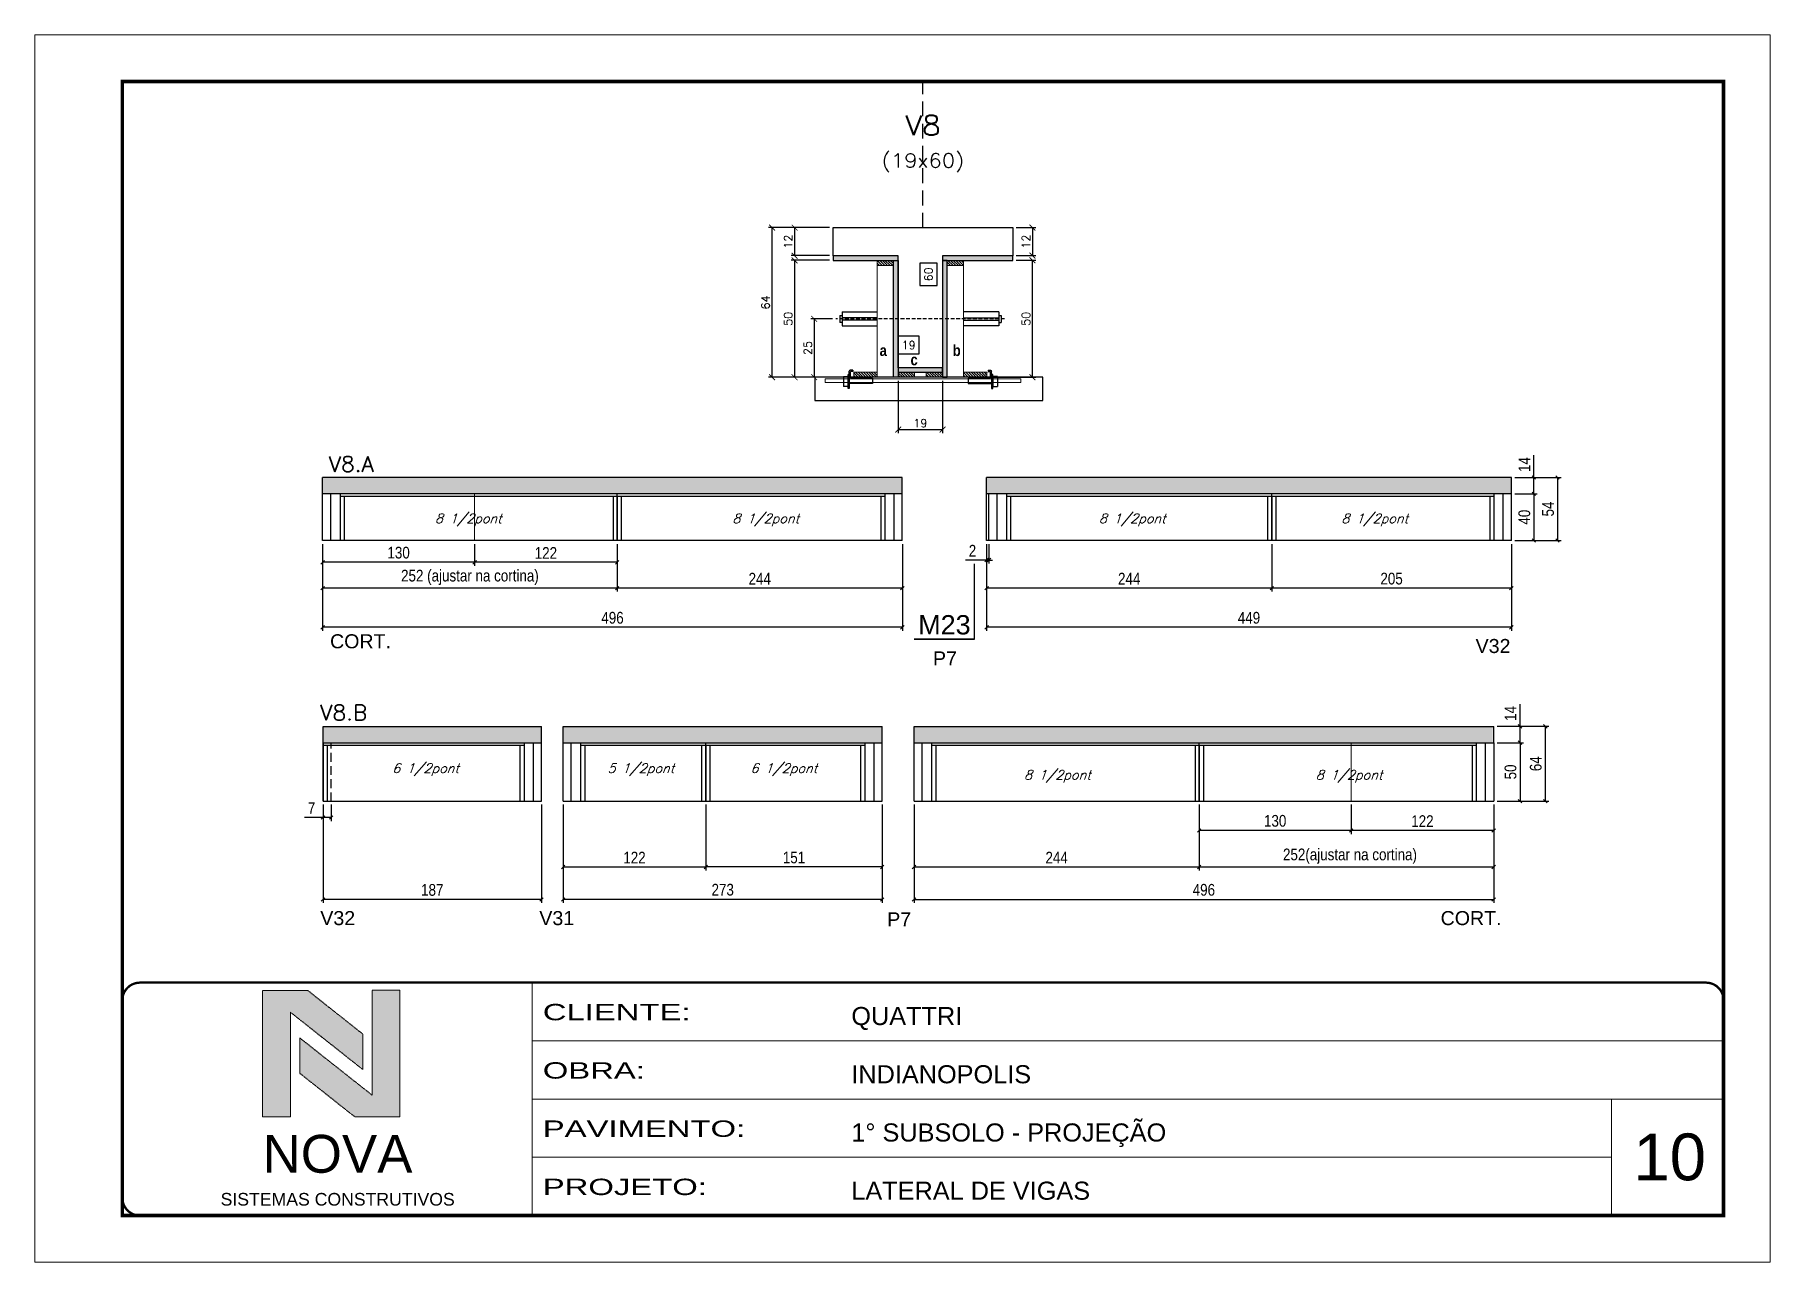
# Model space of a CAD drawing. Header units: millimetres. Extents: x 2921 to 9246, y 316 to 11751.
# Drawn here: x 4506 to 5991, y 7207 to 8257 of the extents above; entities that cross this region are included whole.
import ezdxf
from ezdxf.enums import TextEntityAlignment as Align

# ---------------------------------------------------------------- set-up
doc = ezdxf.new("R2010")
doc.units = ezdxf.units.MM
for name, pattern in [('CONTINUO', [0]), ('DASHED', [0.75, 0.5, -0.25]), ('HIDDEN', [9.525, 6.35, -3.175])]:
    doc.linetypes.add(name, pattern=pattern)
for name, color, linetype in [('1', 3, 'Continuous'), ('5', 5, 'Continuous'), ('barrote', 251, 'Continuous'), ('COTA', 241, 'Continuous'), ('Cota Seção (2x)', 4, 'Continuous'), ('detalhes', 4, 'Continuous'), ('Hachura', 253, 'Continuous'), ('NOMENCLATURA', 7, 'Continuous'), ('Painéis', 200, 'Continuous'), ('presilha', 1, 'Continuous'), ('SARR_2.2x7', 40, 'Continuous'), ('SARR_3.5x7', 81, 'Continuous'), ('TENSOR', 3, 'Continuous'), ('texto', 7, 'Continuous'), ('Texto de Titulo', 7, 'Continuous'), ('Texto Qtd Sarr', 242, 'Continuous')]:
    doc.layers.add(name, color=color, linetype=linetype)
for name, color, linetype, lineweight in [('CARIMBO', 255, 'Continuous', 9), ('CARIMBO-LEGENDA', 75, 'Continuous', 15), ('CONCRETO', 251, 'Continuous', 25), ('Folhas', 255, 'Continuous', 9), ('Madeira', 126, 'Continuous', 18), ('SARRAFO DE PRESSAO', 251, 'DASHED', 9), ('SCO-___-LAJ', 2, 'Continuous', 0), ('Texto Seção', 7, 'Continuous', 15)]:
    doc.layers.add(name, color=color, linetype=linetype, lineweight=lineweight)
doc.styles.add('arial', font='arial.ttf')
doc.styles.add('COTA TECNICA', font='techl___.ttf', dxfattribs={"height": 10})
doc.styles.add('COTA TECNICA-50', font='techl___.ttf', dxfattribs={"height": 10})
doc.styles.add('REGUA-120', font='ROMANS.shx', dxfattribs={"height": 15})
doc.styles.add('Romans', font='romans.shx')
doc.styles.get("Standard").update_dxf_attribs({"font": 'arial.ttf'})
doc.styles.add('TECNICA', font='techb___.ttf', dxfattribs={"height": 10})
doc.styles.add('Tecnologia', font='')
doc.styles.get('Tecnologia').set_extended_font_data('Forgotten Futurist')
doc.dimstyles.new('COTA PAINEL-50', dxfattribs={"dimtxt": 10, "dimasz": 3, "dimexe": 3, "dimexo": 3, "dimgap": 3, "dimtad": 1, "dimdec": 1, "dimzin": 12, "dimdsep": 46, "dimtxsty": 'COTA TECNICA-50', "dimblk1": 'OBLIQUE', "dimblk2": 'OBLIQUE', "dimsah": 1, "dimcen": 0.9, "dimclrd": 4, "dimclre": 4, "dimclrt": 240, "dimadec": 1, "dimazin": 3, "dimtfac": 1, "dimtdec": 1, "dimtmove": 0, "dimatfit": 3, "dimfxl": 1, "dimtolj": 1, "dimtzin": 12, "dimarcsym": 0})
doc.dimstyles.new('Cota Seção (2x)', dxfattribs={"dimtxt": 7, "dimasz": 5, "dimexe": 3, "dimexo": 3, "dimgap": 2, "dimtad": 3, "dimdec": 1, "dimlfac": 0.5, "dimzin": 12, "dimdsep": 46, "dimtxsty": 'Romans', "dimblk": 'ARCHTICK', "dimcen": 0, "dimclrd": 4, "dimclre": 4, "dimclrt": 1, "dimadec": 1, "dimazin": 3, "dimtfac": 1, "dimtdec": 1, "dimtmove": 0, "dimatfit": 3, "dimldrblk": 'OBLIQUE', "dimfxl": 1, "dimtolj": 1, "dimtzin": 12, "dimarcsym": 0})
doc.dimstyles.new('Cota Seção interna', dxfattribs={"dimtxt": 7, "dimasz": 6, "dimexe": 0.18, "dimexo": 2, "dimgap": -4, "dimtad": 3, "dimdec": 1, "dimlfac": 0.5, "dimzin": 12, "dimdsep": 46, "dimtxsty": 'Romans', "dimblk": 'ARCHTICK', "dimcen": 0.09, "dimse1": 1, "dimse2": 1, "dimsd1": 1, "dimsd2": 1, "dimclrd": 180, "dimclre": 5, "dimclrt": 1, "dimadec": 0, "dimazin": 3, "dimtfac": 1, "dimtdec": 1, "dimtofl": 0, "dimtmove": 0, "dimatfit": 3, "dimldrblk": 'ARCHTICK', "dimfxl": 1, "dimtolj": 1, "dimtzin": 0, "dimarcsym": 0})
doc.dimstyles.new('PAINEL', dxfattribs={"dimtxt": 10, "dimasz": 3, "dimexe": 3, "dimexo": 3, "dimgap": 3, "dimtad": 1, "dimdec": 1, "dimzin": 12, "dimdsep": 46, "dimtxsty": 'COTA TECNICA', "dimblk1": 'OBLIQUE', "dimblk2": 'OBLIQUE', "dimsah": 1, "dimcen": 0.9, "dimclrd": 4, "dimclre": 4, "dimclrt": 240, "dimadec": 1, "dimazin": 3, "dimtfac": 1, "dimtdec": 1, "dimtmove": 0, "dimatfit": 3, "dimfxl": 1, "dimtolj": 1, "dimtzin": 12, "dimarcsym": 0})
pattern_1 = [(315, (28201.551, -265.2688), (1.12253202, 1.12253202), [])]

msp = doc.modelspace()

# ---------------------------------------------------------------- texts
at = {"layer": '5', "linetype": 'Continuous'}
for s, rotation, p in [('CORT.', 359.99996, (4758.83, 7732.55)), ('V32', 0.00004, (5738.99, 7728.51)), ('P7', 0.00004, (5274.71, 7717.87)), ('V32', 0.00004, (4750.49, 7495.77)), ('V31', 0.00004, (4937.89, 7495.77)), ('P7', 0.00004, (5235.54, 7494.72)), ('CORT.', 0.00004, (5709.05, 7495.77))]:
    msp.add_text(s, height=12, rotation=rotation, dxfattribs=at).set_placement(p)
at = {"layer": 'CARIMBO', "style": 'arial'}
msp.add_text('10', height=40, dxfattribs=at).set_placement((5873.99, 7277.52))
at = {"layer": 'detalhes', "style": 'TECNICA'}
for s, p in [('a', (5229.1, 7982.58)), ('b', (5291.65, 7982.56)), ('c', (5255.53, 7974.61))]:
    msp.add_text(s, height=9.6, dxfattribs=at).set_placement(p)
at = {"layer": 'NOMENCLATURA', "linetype": 'Continuous'}
msp.add_text('M23', height=16.5, dxfattribs=at).set_placement((5262.08, 7744.43))
at = {"layer": 'texto', "color": 2, "char_height": 8, "attachment_point": 5, "style": 'Romans'}
for s, insert in [('{\\Q19;\\C256;8 1/2pont}', (4877.17, 7842.37)), ('{\\Q19;\\C256;8 1/2pont}', (5131.63, 7842.37)), ('{\\Q19;\\C256;8 1/2pont}', (5445.26, 7842.37)), ('{\\Q19;\\C256;8 1/2pont}', (5652.73, 7842.37)), ('{\\Q19;\\C256;6 1/2pont}', (4840.6, 7628.69)), ('{\\Q19;\\C256;5 1/2pont}', (5024.81, 7628.69)), ('{\\Q19;\\C256;6 1/2pont}', (5147.16, 7628.69)), ('{\\Q19;\\C256;8 1/2pont}', (5381.2, 7622.99)), ('{\\Q19;\\C256;8 1/2pont}', (5630.75, 7622.99))]:
    msp.add_mtext(s, dxfattribs=dict(at, insert=insert))
at = {"layer": 'Texto Seção', "style": 'REGUA-120', "width": 1.05}
for s, p in [('V8.A', (4757.71, 7883.62)), ('V8.B', (4750.37, 7671.09))]:
    msp.add_text(s, height=13, dxfattribs=at).set_placement(p)

# ---------------------------------------------------------------- blocks, each defined once
blk = doc.blocks.new('A$C64660E27')
at = {"layer": 'COTA', "true_color": 0x1a1a1a}
h = blk.add_hatch(color=250, dxfattribs=at)
h.dxf.hatch_style = 1
h.paths.add_polyline_path([(185.4, -11.6), (142.4, -11.6), (142.4, -131.6), (168.8, -131.6), (168.8, -32.2), (237.7, -86.7), (237.7, -53)])
at = {"layer": 'COTA'}
h = blk.add_hatch(color=20, dxfattribs=at)
h.dxf.hatch_style = 1
h.paths.add_polyline_path([(273, -11.4), (246.6, -11.4), (246.6, -111.1), (177.7, -56.6), (177.7, -90.2), (230, -131.6), (273, -131.6)])
for p, q in [((142.4, -131.6), (142.4, -11.6)), ((142.4, -11.6), (185.4, -11.6)), ((185.4, -11.6), (237.7, -53)), ((273, -11.4), (246.6, -11.4)), ((246.6, -111.1), (246.6, -11.4)), ((273, -11.4), (273, -131.6)), ((168.8, -32.2), (237.7, -86.7)), ((168.8, -131.6), (168.8, -32.2)), ((246.6, -111.1), (177.7, -56.6)), ((177.7, -90.2), (177.7, -56.6)), ((237.7, -86.7), (237.7, -53)), ((230, -131.6), (177.7, -90.2)), ((142.4, -131.6), (168.8, -131.6)), ((273, -131.6), (230, -131.6))]:
    blk.add_line(p, q)
at = {"layer": 'CARIMBO-LEGENDA', "color": 7, "linetype": 'Continuous', "ltscale": 100, "style": 'arial'}
blk.add_text('NOVA', height=36, dxfattribs=at).set_placement((142.4, -184.8))
at = {"layer": 'CARIMBO-LEGENDA', "color": 7, "linetype": 'Continuous', "style": 'arial'}
blk.add_text('SISTEMAS CONSTRUTIVOS', height=12, dxfattribs=at).set_placement((102.5, -216))
blk = doc.blocks.new('9999999999')
at = {"color": 30, "linetype": 'CONTINUO'}
for p, q in [((98564.6, 34230.2), (98564.6, 34429.4)), ((98564.6, 34379.6), (99584, 34379.6)), ((98564.6, 34329.8), (99488, 34329.8)), ((99584, 34329.8), (99488, 34329.8)), ((99488, 34329.8), (99488, 34230.2)), ((98564.6, 34280), (99488, 34280))]:
    blk.add_line(p, q, dxfattribs=at)
at = {"color": 30, "linetype": 'CONTINUO', "const_width": 2}
blk.add_lwpolyline([(99584, 34230.2), (99584, 34414.4, 0.414214), (99569, 34429.4), (98229, 34429.4, 0.414214), (98214, 34414.4), (98214, 34245.2, 0.414214), (98229, 34230.2), (99584, 34230.2)], format="xyb", dxfattribs=at)
at = {"layer": 'Folhas'}
blk.add_lwpolyline([(98139, 34190.2), (99624, 34190.2), (99624, 35240.2), (98139, 35240.2)], close=True, dxfattribs=at)
at = {"layer": 'Folhas', "color": 30, "const_width": 3}
blk.add_lwpolyline([(98214, 34230.2), (99584, 34230.2), (99584, 35200.2), (98214, 35200.2)], close=True, dxfattribs=at)
at = {"xscale": 0.9, "yscale": 0.9, "zscale": 0.9}
blk.add_blockref('A$C64660E27', (98205.8, 34433.1), dxfattribs=at)
at = {"color": 7, "linetype": 'Continuous', "ltscale": 5, "style": 'arial'}
for s, height, p in [('QUATTRI', 15.48, (98837.7, 34393.1)), ('INDIANOPOLIS', 15.483, (98837.7, 34343.3)), ('1° SUBSOLO - PROJEÇÃO', 15.483, (98837.7, 34293.5)), ('LATERAL DE VIGAS', 15.483, (98837.7, 34243.7))]:
    blk.add_text(s, height=height, dxfattribs=at).set_placement(p)
at = {"layer": 'Folhas', "color": 7, "style": 'Tecnologia', "width": 1.5}
for s, p in [('CLIENTE:', (98573.7, 34397.2)), ('OBRA:', (98573.7, 34347.3)), ('PAVIMENTO:', (98573.7, 34297.5)), ('PROJETO:', (98573.7, 34247.7))]:
    blk.add_text(s, height=14, dxfattribs=at).set_placement(p)
blk = doc.blocks.new('titulo1')
at = {"layer": 'Defpoints', "color": 252, "linetype": 'HIDDEN', "ltscale": 2}
blk.add_line((0, 0), (0, 125), dxfattribs=at)
at = {"layer": 'Defpoints', "style": 'Romans', "oblique": 15}
blk.add_attdef('FOLHA', text='', height=10, dxfattribs=at).set_placement((0, 15.6), align=Align.MIDDLE_CENTER)
at = {"layer": 'Texto Qtd Sarr', "color": 3, "style": 'Romans', "oblique": 15}
for tag, height, p in [('TITULO', 17, (0, 71.4)), ('SEÇÃO', 12, (0, 41.5))]:
    blk.add_attdef(tag, text='', height=height, dxfattribs=at).set_placement(p, align=Align.MIDDLE_CENTER)
blk = doc.blocks.new('_ArchTick')
at = {"color": 0, "linetype": 'ByBlock', "const_width": 0.15}
blk.add_lwpolyline([(-0.5, -0.5), (0.5, 0.5)], dxfattribs=at)
blk = doc.blocks.new('*D23')
at = {"layer": 'COTA', "color": 4, "lineweight": -2, "transparency": 16777216}
for p, q in [((5345.9, 8092.4), (5362.8, 8092.4)), ((5359.8, 8092.4), (5359.8, 8068.4)), ((5345.9, 8068.4), (5362.8, 8068.4))]:
    blk.add_line(p, q, dxfattribs=at)
at = {"layer": 'Defpoints', "color": 0, "transparency": 16777216}
for p in [(5342.9, 8092.4), (5342.9, 8068.4), (5359.8, 8068.4)]:
    blk.add_point(p, dxfattribs=at)
at = {"layer": 'COTA', "color": 4, "lineweight": -2, "transparency": 16777216, "xscale": 5, "yscale": 5, "zscale": 5}
for p, rotation in [((5359.8, 8092.4), 90), ((5359.8, 8068.4), 270)]:
    blk.add_blockref('_ArchTick', p, dxfattribs=dict(at, rotation=rotation))
at = {"layer": 'COTA', "color": 1, "transparency": 16777216, "insert": (5354.3, 8080.4), "char_height": 7, "attachment_point": 5, "rotation": 90, "style": 'Romans'}
blk.add_mtext('\\A1;12', dxfattribs=at)
blk = doc.blocks.new('_Oblique')
at = {"layer": '1', "color": 0, "lineweight": -2}
blk.add_line((-0.5, -0.5), (0.5, 0.5), dxfattribs=at)
blk = doc.blocks.new('*D24')
at = {"layer": 'COTA', "color": 4, "lineweight": -2, "transparency": 16777216}
for p, q in [((5186.3, 8092.4), (5134, 8092.4)), ((5137, 7964.4), (5137, 8092.4)), ((5208.3, 7964.4), (5134, 7964.4))]:
    blk.add_line(p, q, dxfattribs=at)
at = {"layer": 'Defpoints', "color": 0, "transparency": 16777216}
for p in [(5137, 8092.4), (5189.3, 8092.4), (5211.3, 7964.4)]:
    blk.add_point(p, dxfattribs=at)
at = {"layer": 'COTA', "color": 4, "lineweight": -2, "transparency": 16777216, "xscale": 5, "yscale": 5, "zscale": 5}
for p, rotation in [((5137, 8092.4), 90), ((5137, 7964.4), 270)]:
    blk.add_blockref('_ArchTick', p, dxfattribs=dict(at, rotation=rotation))
at = {"layer": 'COTA', "color": 1, "transparency": 16777216, "insert": (5131.5, 8028.4), "char_height": 7, "attachment_point": 5, "rotation": 90, "style": 'Romans'}
blk.add_mtext('\\A1;64', dxfattribs=at)
blk = doc.blocks.new('*D25')
at = {"layer": 'COTA', "color": 4, "lineweight": -2, "transparency": 16777216}
for p, q in [((5345.9, 8064.4), (5362.8, 8064.4)), ((5359.8, 7964.4), (5359.8, 8064.4)), ((5319.5, 7964.4), (5362.8, 7964.4))]:
    blk.add_line(p, q, dxfattribs=at)
at = {"layer": 'Defpoints', "color": 0, "transparency": 16777216}
for p in [(5342.9, 8064.4), (5359.8, 8064.4), (5316.5, 7964.4)]:
    blk.add_point(p, dxfattribs=at)
at = {"layer": 'COTA', "color": 4, "lineweight": -2, "transparency": 16777216, "xscale": 5, "yscale": 5, "zscale": 5}
for p, rotation in [((5359.8, 8064.4), 90), ((5359.8, 7964.4), 270)]:
    blk.add_blockref('_ArchTick', p, dxfattribs=dict(at, rotation=rotation))
at = {"layer": 'COTA', "color": 1, "transparency": 16777216, "insert": (5354.3, 8014.4), "char_height": 7, "attachment_point": 5, "rotation": 90, "style": 'Romans'}
blk.add_mtext('\\A1;50', dxfattribs=at)
blk = doc.blocks.new('*D26')
at = {"layer": 'Cota Seção (2x)', "color": 180, "lineweight": -2, "transparency": 16777216}
for p, q in [((5278.4, 8061.9), (5263.4, 8061.9)), ((5263.4, 8061.9), (5263.4, 8042.9)), ((5278.4, 8042.9), (5278.4, 8061.9)), ((5263.4, 8042.9), (5278.4, 8042.9))]:
    blk.add_line(p, q, dxfattribs=at)
at = {"layer": 'Defpoints', "color": 0, "transparency": 16777216}
for p in [(5282.4, 8092.4), (5293.9, 8092.4), (5293.9, 7972.4)]:
    blk.add_point(p, dxfattribs=at)
at = {"layer": 'Cota Seção (2x)', "color": 1, "transparency": 16777216, "insert": (5270.9, 8052.4), "char_height": 7, "attachment_point": 5, "rotation": 90, "style": 'Romans'}
blk.add_mtext('\\A1;60', dxfattribs=at)
blk = doc.blocks.new('*D27')
at = {"layer": 'COTA', "color": 4, "lineweight": -2, "transparency": 16777216}
for p, q in [((5186.3, 8092.4), (5153.3, 8092.4)), ((5156.3, 8092.4), (5156.3, 8068.4)), ((5186.3, 8068.4), (5153.3, 8068.4))]:
    blk.add_line(p, q, dxfattribs=at)
at = {"layer": 'Defpoints', "color": 0, "transparency": 16777216}
for p in [(5189.3, 8092.4), (5156.3, 8068.4), (5189.3, 8068.4)]:
    blk.add_point(p, dxfattribs=at)
at = {"layer": 'COTA', "color": 4, "lineweight": -2, "transparency": 16777216, "xscale": 5, "yscale": 5, "zscale": 5}
for p, rotation in [((5156.3, 8092.4), 90), ((5156.3, 8068.4), 270)]:
    blk.add_blockref('_ArchTick', p, dxfattribs=dict(at, rotation=rotation))
at = {"layer": 'COTA', "color": 1, "transparency": 16777216, "insert": (5150.8, 8080.4), "char_height": 7, "attachment_point": 5, "rotation": 90, "style": 'Romans'}
blk.add_mtext('\\A1;12', dxfattribs=at)
blk = doc.blocks.new('*D28')
at = {"layer": 'COTA', "color": 4, "lineweight": -2, "transparency": 16777216}
for p, q in [((5186.3, 8064.4), (5153.3, 8064.4)), ((5156.3, 8064.4), (5156.3, 7964.4)), ((5208.3, 7964.4), (5153.3, 7964.4))]:
    blk.add_line(p, q, dxfattribs=at)
at = {"layer": 'Defpoints', "color": 0, "transparency": 16777216}
for p in [(5189.3, 8064.4), (5156.3, 7964.4), (5211.3, 7964.4)]:
    blk.add_point(p, dxfattribs=at)
at = {"layer": 'COTA', "color": 4, "lineweight": -2, "transparency": 16777216, "xscale": 5, "yscale": 5, "zscale": 5}
for p, rotation in [((5156.3, 8064.4), 90), ((5156.3, 7964.4), 270)]:
    blk.add_blockref('_ArchTick', p, dxfattribs=dict(at, rotation=rotation))
at = {"layer": 'COTA', "color": 1, "transparency": 16777216, "insert": (5150.8, 8014.4), "char_height": 7, "attachment_point": 5, "rotation": 90, "style": 'Romans'}
blk.add_mtext('\\A1;50', dxfattribs=at)
blk = doc.blocks.new('PRESILHA METÁLICA 1')
at = {"layer": 'presilha'}
for p, q in [((0, 13), (6, 13)), ((0, 13), (0, 0)), ((6, 0), (0, 0)), ((6, 15.5), (7.5, 15.5)), ((6, -2.5), (6, 15.5)), ((6, 13), (6, 0)), ((7.5, 10.6), (7.5, 19.9)), ((7.5, 15.5), (7.5, -2.5)), ((37.5, 4.1), (7.5, 4.1)), ((12, 21), (8.6, 21)), ((9, 11.6), (9, 18.9)), ((12, 19.5), (9.6, 19.5)), ((37.5, 11), (9.6, 11)), ((12, 21), (12, 19.5)), ((37.5, 11), (37.5, 4.1)), ((7.5, -2.5), (6, -2.5))]:
    blk.add_line(p, q, dxfattribs=at)
for centre, radius, start, end in [((8.6, 19.9), 1.14, 90, 180), ((9.6, 18.9), 0.57, 90, 180), ((9.6, 11.6), 0.57, 180, 270)]:
    blk.add_arc(centre, radius, start, end, dxfattribs=at)
blk = doc.blocks.new('*D29')
at = {"layer": 'COTA', "color": 4, "lineweight": -2, "transparency": 16777216}
for p, q in [((5244.9, 7961.4), (5244.9, 7916.6)), ((5282.9, 7961.4), (5282.9, 7916.6)), ((5244.9, 7919.6), (5282.9, 7919.6))]:
    blk.add_line(p, q, dxfattribs=at)
at = {"layer": 'Defpoints', "color": 0, "transparency": 16777216}
for p in [(5244.9, 7964.4), (5282.9, 7964.4), (5282.9, 7919.6)]:
    blk.add_point(p, dxfattribs=at)
at = {"layer": 'COTA', "color": 4, "lineweight": -2, "transparency": 16777216, "xscale": 5, "yscale": 5, "zscale": 5, "rotation": 180}
blk.add_blockref('_ArchTick', (5244.9, 7919.6), dxfattribs=at)
at = {"layer": 'COTA', "color": 4, "lineweight": -2, "transparency": 16777216, "xscale": 5, "yscale": 5, "zscale": 5}
blk.add_blockref('_ArchTick', (5282.9, 7919.6), dxfattribs=at)
at = {"layer": 'COTA', "color": 1, "transparency": 16777216, "insert": (5263.9, 7925.1), "char_height": 7, "attachment_point": 5, "style": 'Romans'}
blk.add_mtext('\\A1;19', dxfattribs=at)
blk = doc.blocks.new('*D874')
at = {"layer": 'COTA', "color": 4, "lineweight": -2, "transparency": 16777216}
for p, q in [((5188.6, 8014.3), (5170.1, 8014.3)), ((5173.1, 8014.3), (5173.1, 7964.4)), ((5188.6, 7964.4), (5170.1, 7964.4))]:
    blk.add_line(p, q, dxfattribs=at)
at = {"layer": 'Defpoints', "color": 0, "transparency": 16777216}
for p in [(5191.6, 8014.3), (5173.1, 7964.4), (5191.6, 7964.4)]:
    blk.add_point(p, dxfattribs=at)
at = {"layer": 'COTA', "color": 4, "lineweight": -2, "transparency": 16777216, "xscale": 5, "yscale": 5, "zscale": 5}
for p, rotation in [((5173.1, 8014.3), 90), ((5173.1, 7964.4), 270)]:
    blk.add_blockref('_ArchTick', p, dxfattribs=dict(at, rotation=rotation))
at = {"layer": 'COTA', "color": 1, "transparency": 16777216, "insert": (5167.6, 7989.4), "char_height": 7, "attachment_point": 5, "rotation": 90, "style": 'Romans'}
blk.add_mtext('\\A1;25', dxfattribs=at)
blk = doc.blocks.new('*D42')
at = {"layer": 'Cota Seção (2x)', "color": 180, "lineweight": -2, "transparency": 16777216}
for p, q in [((5262.9, 7999.4), (5244.9, 7999.4)), ((5244.9, 7999.4), (5244.9, 7984.4)), ((5262.9, 7984.4), (5262.9, 7999.4)), ((5244.9, 7984.4), (5262.9, 7984.4))]:
    blk.add_line(p, q, dxfattribs=at)
at = {"layer": 'Defpoints', "color": 0, "transparency": 16777216}
for p in [(5282.9, 7980.4), (5244.9, 7964.4), (5282.9, 7964.4)]:
    blk.add_point(p, dxfattribs=at)
at = {"layer": 'Cota Seção (2x)', "color": 1, "transparency": 16777216, "insert": (5253.9, 7991.9), "char_height": 7, "attachment_point": 5, "style": 'Romans'}
blk.add_mtext('\\A1;19', dxfattribs=at)
blk = doc.blocks.new('*D43')
at = {"layer": 'COTA', "color": 4, "linetype": 'ByBlock', "lineweight": -2, "transparency": 16777216}
for p, q in [((5004.5, 7821.7), (5004.5, 7781)), ((5248.5, 7821.7), (5248.5, 7781)), ((5248.5, 7784), (5004.5, 7784))]:
    blk.add_line(p, q, dxfattribs=at)
at = {"layer": 'Defpoints', "color": 0, "linetype": 'ByBlock', "transparency": 16777216}
for p in [(5004.5, 7824.7), (5248.5, 7824.7), (5004.5, 7784)]:
    blk.add_point(p, dxfattribs=at)
at = {"layer": 'COTA', "color": 4, "linetype": 'ByBlock', "lineweight": -2, "transparency": 16777216, "xscale": 3, "yscale": 3, "zscale": 3, "rotation": 180}
blk.add_blockref('_Oblique', (5004.5, 7784), dxfattribs=at)
at = {"layer": 'COTA', "color": 4, "linetype": 'ByBlock', "lineweight": -2, "transparency": 16777216, "xscale": 3, "yscale": 3, "zscale": 3}
blk.add_blockref('_Oblique', (5248.5, 7784), dxfattribs=at)
at = {"layer": 'COTA', "color": 240, "linetype": 'ByBlock', "transparency": 16777216, "insert": (5126.5, 7792.1), "char_height": 10, "attachment_point": 5, "style": 'COTA TECNICA'}
blk.add_mtext('\\A1;244', dxfattribs=at)
blk = doc.blocks.new('*D44')
at = {"layer": 'COTA', "color": 4, "linetype": 'ByBlock', "lineweight": -2, "transparency": 16777216}
for p, q in [((4752.5, 7821.7), (4752.5, 7781)), ((5004.5, 7821.7), (5004.5, 7781)), ((5004.5, 7784), (4752.5, 7784))]:
    blk.add_line(p, q, dxfattribs=at)
at = {"layer": 'Defpoints', "color": 0, "linetype": 'ByBlock', "transparency": 16777216}
for p in [(4752.5, 7824.7), (5004.5, 7824.7), (4752.5, 7784)]:
    blk.add_point(p, dxfattribs=at)
at = {"layer": 'COTA', "color": 4, "linetype": 'ByBlock', "lineweight": -2, "transparency": 16777216, "xscale": 3, "yscale": 3, "zscale": 3, "rotation": 180}
blk.add_blockref('_Oblique', (4752.5, 7784), dxfattribs=at)
at = {"layer": 'COTA', "color": 4, "linetype": 'ByBlock', "lineweight": -2, "transparency": 16777216, "xscale": 3, "yscale": 3, "zscale": 3}
blk.add_blockref('_Oblique', (5004.5, 7784), dxfattribs=at)
at = {"layer": 'COTA', "color": 240, "linetype": 'ByBlock', "transparency": 16777216, "insert": (4878.5, 7793.2), "char_height": 10, "width": 210.731, "attachment_point": 5, "style": 'COTA TECNICA'}
blk.add_mtext('\\A1;252 (ajustar na cortina)', dxfattribs=at)
blk = doc.blocks.new('*D875')
at = {"layer": 'COTA', "color": 4, "linetype": 'ByBlock', "lineweight": -2, "transparency": 16777216}
for p, q in [((4752.5, 7821.7), (4752.5, 7747.5)), ((5248.5, 7821.7), (5248.5, 7747.5)), ((5248.5, 7750.5), (4752.5, 7750.5))]:
    blk.add_line(p, q, dxfattribs=at)
at = {"layer": 'Defpoints', "color": 0, "linetype": 'ByBlock', "transparency": 16777216}
for p in [(4752.5, 7824.7), (5248.5, 7824.7), (4752.5, 7750.5)]:
    blk.add_point(p, dxfattribs=at)
at = {"layer": 'COTA', "color": 4, "linetype": 'ByBlock', "lineweight": -2, "transparency": 16777216, "xscale": 3, "yscale": 3, "zscale": 3, "rotation": 180}
blk.add_blockref('_Oblique', (4752.5, 7750.5), dxfattribs=at)
at = {"layer": 'COTA', "color": 4, "linetype": 'ByBlock', "lineweight": -2, "transparency": 16777216, "xscale": 3, "yscale": 3, "zscale": 3}
blk.add_blockref('_Oblique', (5248.5, 7750.5), dxfattribs=at)
at = {"layer": 'COTA', "color": 240, "linetype": 'ByBlock', "transparency": 16777216, "insert": (5000.5, 7758.6), "char_height": 10, "attachment_point": 5, "style": 'COTA TECNICA'}
blk.add_mtext('\\A1;496', dxfattribs=at)
blk = doc.blocks.new('*D876')
at = {"layer": 'Defpoints', "color": 0, "transparency": 16777216}
for p in [(4882.5, 7824.7), (5004.5, 7824.7), (4882.5, 7806.1)]:
    blk.add_point(p, dxfattribs=at)
at = {"layer": 'Painéis', "color": 4, "lineweight": -2, "transparency": 16777216}
for p, q in [((4882.5, 7821.7), (4882.5, 7803.1)), ((5004.5, 7821.7), (5004.5, 7803.1)), ((5004.5, 7806.1), (4882.5, 7806.1))]:
    blk.add_line(p, q, dxfattribs=at)
at = {"layer": 'Painéis', "color": 4, "lineweight": -2, "transparency": 16777216, "xscale": 3, "yscale": 3, "zscale": 3, "rotation": 180}
blk.add_blockref('_Oblique', (4882.5, 7806.1), dxfattribs=at)
at = {"layer": 'Painéis', "color": 4, "lineweight": -2, "transparency": 16777216, "xscale": 3, "yscale": 3, "zscale": 3}
blk.add_blockref('_Oblique', (5004.5, 7806.1), dxfattribs=at)
at = {"layer": 'Painéis', "color": 240, "lineweight": 5, "transparency": 16777216, "insert": (4943.5, 7814.1), "char_height": 10, "attachment_point": 5, "style": 'COTA TECNICA'}
blk.add_mtext('\\A1;122', dxfattribs=at)
blk = doc.blocks.new('*D877')
at = {"layer": 'Defpoints', "color": 0, "transparency": 16777216}
for p in [(4752.5, 7824.7), (4882.5, 7824.7), (4752.5, 7806.1)]:
    blk.add_point(p, dxfattribs=at)
at = {"layer": 'Painéis', "color": 4, "lineweight": -2, "transparency": 16777216}
for p, q in [((4752.5, 7821.7), (4752.5, 7803.1)), ((4882.5, 7821.7), (4882.5, 7803.1)), ((4882.5, 7806.1), (4752.5, 7806.1))]:
    blk.add_line(p, q, dxfattribs=at)
at = {"layer": 'Painéis', "color": 4, "lineweight": -2, "transparency": 16777216, "xscale": 3, "yscale": 3, "zscale": 3, "rotation": 180}
blk.add_blockref('_Oblique', (4752.5, 7806.1), dxfattribs=at)
at = {"layer": 'Painéis', "color": 4, "lineweight": -2, "transparency": 16777216, "xscale": 3, "yscale": 3, "zscale": 3}
blk.add_blockref('_Oblique', (4882.5, 7806.1), dxfattribs=at)
at = {"layer": 'Painéis', "color": 240, "lineweight": 5, "transparency": 16777216, "insert": (4817.5, 7814.3), "char_height": 10, "attachment_point": 5, "style": 'COTA TECNICA'}
blk.add_mtext('\\A1;130', dxfattribs=at)
blk = doc.blocks.new('*D45')
at = {"layer": 'COTA', "color": 4, "linetype": 'ByBlock', "lineweight": -2, "transparency": 16777216}
for p, q in [((5564.6, 7821.7), (5564.6, 7781)), ((5769.6, 7821.7), (5769.6, 7781)), ((5769.6, 7784), (5564.6, 7784))]:
    blk.add_line(p, q, dxfattribs=at)
at = {"layer": 'Defpoints', "color": 0, "linetype": 'ByBlock', "transparency": 16777216}
for p in [(5564.6, 7824.7), (5769.6, 7824.7), (5564.6, 7784)]:
    blk.add_point(p, dxfattribs=at)
at = {"layer": 'COTA', "color": 4, "linetype": 'ByBlock', "lineweight": -2, "transparency": 16777216, "xscale": 3, "yscale": 3, "zscale": 3, "rotation": 180}
blk.add_blockref('_Oblique', (5564.6, 7784), dxfattribs=at)
at = {"layer": 'COTA', "color": 4, "linetype": 'ByBlock', "lineweight": -2, "transparency": 16777216, "xscale": 3, "yscale": 3, "zscale": 3}
blk.add_blockref('_Oblique', (5769.6, 7784), dxfattribs=at)
at = {"layer": 'COTA', "color": 240, "linetype": 'ByBlock', "transparency": 16777216, "insert": (5667.1, 7792.1), "char_height": 10, "attachment_point": 5, "style": 'COTA TECNICA'}
blk.add_mtext('\\A1;205', dxfattribs=at)
blk = doc.blocks.new('*D46')
at = {"layer": 'COTA', "color": 4, "linetype": 'ByBlock', "lineweight": -2, "transparency": 16777216}
for p, q in [((5320.6, 7821.7), (5320.6, 7781)), ((5564.6, 7821.7), (5564.6, 7781)), ((5564.6, 7784), (5320.6, 7784))]:
    blk.add_line(p, q, dxfattribs=at)
at = {"layer": 'Defpoints', "color": 0, "linetype": 'ByBlock', "transparency": 16777216}
for p in [(5320.6, 7824.7), (5564.6, 7824.7), (5320.6, 7784)]:
    blk.add_point(p, dxfattribs=at)
at = {"layer": 'COTA', "color": 4, "linetype": 'ByBlock', "lineweight": -2, "transparency": 16777216, "xscale": 3, "yscale": 3, "zscale": 3, "rotation": 180}
blk.add_blockref('_Oblique', (5320.6, 7784), dxfattribs=at)
at = {"layer": 'COTA', "color": 4, "linetype": 'ByBlock', "lineweight": -2, "transparency": 16777216, "xscale": 3, "yscale": 3, "zscale": 3}
blk.add_blockref('_Oblique', (5564.6, 7784), dxfattribs=at)
at = {"layer": 'COTA', "color": 240, "linetype": 'ByBlock', "transparency": 16777216, "insert": (5442.6, 7792.1), "char_height": 10, "width": 210.731, "attachment_point": 5, "style": 'COTA TECNICA'}
blk.add_mtext('\\A1;244', dxfattribs=at)
blk = doc.blocks.new('*D878')
at = {"layer": 'COTA', "color": 4, "linetype": 'ByBlock', "lineweight": -2, "transparency": 16777216}
for p, q in [((5320.6, 7821.7), (5320.6, 7747.5)), ((5769.6, 7821.7), (5769.6, 7747.5)), ((5769.6, 7750.5), (5320.6, 7750.5))]:
    blk.add_line(p, q, dxfattribs=at)
at = {"layer": 'Defpoints', "color": 0, "linetype": 'ByBlock', "transparency": 16777216}
for p in [(5320.6, 7824.7), (5769.6, 7824.7), (5320.6, 7750.5)]:
    blk.add_point(p, dxfattribs=at)
at = {"layer": 'COTA', "color": 4, "linetype": 'ByBlock', "lineweight": -2, "transparency": 16777216, "xscale": 3, "yscale": 3, "zscale": 3, "rotation": 180}
blk.add_blockref('_Oblique', (5320.6, 7750.5), dxfattribs=at)
at = {"layer": 'COTA', "color": 4, "linetype": 'ByBlock', "lineweight": -2, "transparency": 16777216, "xscale": 3, "yscale": 3, "zscale": 3}
blk.add_blockref('_Oblique', (5769.6, 7750.5), dxfattribs=at)
at = {"layer": 'COTA', "color": 240, "linetype": 'ByBlock', "transparency": 16777216, "insert": (5545.1, 7758.6), "char_height": 10, "attachment_point": 5, "style": 'COTA TECNICA'}
blk.add_mtext('\\A1;449', dxfattribs=at)
blk = doc.blocks.new('*D47')
at = {"layer": 'COTA', "color": 4, "linetype": 'ByBlock', "lineweight": -2, "transparency": 16777216}
for p, q in [((5320.6, 7821.7), (5320.6, 7805)), ((5322.6, 7821.7), (5322.6, 7805)), ((5320.6, 7808), (5302.5, 7808)), ((5322.6, 7808), (5320.6, 7808)), ((5322.6, 7808), (5325.6, 7808))]:
    blk.add_line(p, q, dxfattribs=at)
at = {"layer": 'Defpoints', "color": 0, "linetype": 'ByBlock', "transparency": 16777216}
for p in [(5320.6, 7824.7), (5322.6, 7824.7), (5320.6, 7808)]:
    blk.add_point(p, dxfattribs=at)
at = {"layer": 'COTA', "color": 4, "linetype": 'ByBlock', "lineweight": -2, "transparency": 16777216, "xscale": 3, "yscale": 3, "zscale": 3}
blk.add_blockref('_Oblique', (5320.6, 7808), dxfattribs=at)
at = {"layer": 'COTA', "color": 4, "linetype": 'ByBlock', "lineweight": -2, "transparency": 16777216, "xscale": 3, "yscale": 3, "zscale": 3, "rotation": 180}
blk.add_blockref('_Oblique', (5322.6, 7808), dxfattribs=at)
at = {"layer": 'COTA', "color": 240, "linetype": 'ByBlock', "transparency": 16777216, "insert": (5308.5, 7816), "char_height": 10, "attachment_point": 5, "style": 'COTA TECNICA'}
blk.add_mtext('\\A1;2', dxfattribs=at)
blk = doc.blocks.new('*D48')
at = {"layer": 'COTA', "color": 4, "lineweight": -2, "transparency": 16777216}
for p, q in [((5772.6, 7864.7), (5791.8, 7864.7)), ((5788.8, 7864.7), (5788.8, 7824.7)), ((5772.6, 7824.7), (5791.8, 7824.7))]:
    blk.add_line(p, q, dxfattribs=at)
at = {"layer": 'Defpoints', "color": 0, "transparency": 16777216}
for p in [(5769.6, 7864.7), (5769.6, 7824.7), (5788.8, 7824.7)]:
    blk.add_point(p, dxfattribs=at)
at = {"layer": 'COTA', "color": 4, "lineweight": -2, "transparency": 16777216, "xscale": 3, "yscale": 3, "zscale": 3}
for p, rotation in [((5788.8, 7864.7), 90), ((5788.8, 7824.7), 270)]:
    blk.add_blockref('_Oblique', p, dxfattribs=dict(at, rotation=rotation))
at = {"layer": 'COTA', "color": 240, "transparency": 16777216, "insert": (5780.7, 7844.7), "char_height": 10, "attachment_point": 5, "rotation": 90, "style": 'COTA TECNICA-50'}
blk.add_mtext('\\A1;40', dxfattribs=at)
blk = doc.blocks.new('*D49')
at = {"layer": 'COTA', "color": 4, "lineweight": -2, "transparency": 16777216}
for p, q in [((5788.8, 7878.7), (5788.8, 7897.8)), ((5772.6, 7878.7), (5791.8, 7878.7)), ((5788.8, 7864.7), (5788.8, 7878.7)), ((5772.6, 7864.7), (5791.8, 7864.7))]:
    blk.add_line(p, q, dxfattribs=at)
at = {"layer": 'Defpoints', "color": 0, "transparency": 16777216}
for p in [(5769.6, 7878.7), (5788.8, 7878.7), (5769.6, 7864.7)]:
    blk.add_point(p, dxfattribs=at)
at = {"layer": 'COTA', "color": 4, "lineweight": -2, "transparency": 16777216, "xscale": 3, "yscale": 3, "zscale": 3}
for p, rotation in [((5788.8, 7878.7), 90), ((5788.8, 7864.7), 270)]:
    blk.add_blockref('_Oblique', p, dxfattribs=dict(at, rotation=rotation))
at = {"layer": 'COTA', "color": 240, "transparency": 16777216, "insert": (5780.7, 7889.7), "char_height": 10, "attachment_point": 5, "rotation": 90, "style": 'COTA TECNICA-50'}
blk.add_mtext('\\A1;14', dxfattribs=at)
blk = doc.blocks.new('*D50')
at = {"layer": 'COTA', "color": 4, "lineweight": -2, "transparency": 16777216}
for p, q in [((5772.6, 7878.7), (5812.1, 7878.7)), ((5809.1, 7878.7), (5809.1, 7824.7)), ((5772.6, 7824.7), (5812.1, 7824.7))]:
    blk.add_line(p, q, dxfattribs=at)
at = {"layer": 'Defpoints', "color": 0, "transparency": 16777216}
for p in [(5769.6, 7878.7), (5769.6, 7824.7), (5809.1, 7824.7)]:
    blk.add_point(p, dxfattribs=at)
at = {"layer": 'COTA', "color": 4, "lineweight": -2, "transparency": 16777216, "xscale": 3, "yscale": 3, "zscale": 3}
for p, rotation in [((5809.1, 7878.7), 90), ((5809.1, 7824.7), 270)]:
    blk.add_blockref('_Oblique', p, dxfattribs=dict(at, rotation=rotation))
at = {"layer": 'COTA', "color": 240, "transparency": 16777216, "insert": (5801, 7851.7), "char_height": 10, "attachment_point": 5, "rotation": 90, "style": 'COTA TECNICA-50'}
blk.add_mtext('\\A1;54', dxfattribs=at)
blk = doc.blocks.new('*D51')
at = {"layer": 'COTA', "color": 4, "linetype": 'ByBlock', "lineweight": -2, "transparency": 16777216}
for p, q in [((5258.5, 7598.8), (5258.5, 7542.5)), ((5502.5, 7598.8), (5502.5, 7542.5)), ((5258.5, 7545.5), (5502.5, 7545.5))]:
    blk.add_line(p, q, dxfattribs=at)
at = {"layer": 'Defpoints', "color": 0, "linetype": 'ByBlock', "transparency": 16777216}
for p in [(5258.5, 7601.8), (5502.5, 7601.8), (5502.5, 7545.5)]:
    blk.add_point(p, dxfattribs=at)
at = {"layer": 'COTA', "color": 4, "linetype": 'ByBlock', "lineweight": -2, "transparency": 16777216, "xscale": 3, "yscale": 3, "zscale": 3, "rotation": 180}
blk.add_blockref('_Oblique', (5258.5, 7545.5), dxfattribs=at)
at = {"layer": 'COTA', "color": 4, "linetype": 'ByBlock', "lineweight": -2, "transparency": 16777216, "xscale": 3, "yscale": 3, "zscale": 3}
blk.add_blockref('_Oblique', (5502.5, 7545.5), dxfattribs=at)
at = {"layer": 'COTA', "color": 240, "linetype": 'ByBlock', "transparency": 16777216, "insert": (5380.5, 7553.5), "char_height": 10, "attachment_point": 5, "style": 'COTA TECNICA'}
blk.add_mtext('\\A1;244', dxfattribs=at)
blk = doc.blocks.new('*D879')
at = {"layer": 'COTA', "color": 4, "linetype": 'ByBlock', "lineweight": -2, "transparency": 16777216}
for p, q in [((5258.5, 7598.8), (5258.5, 7514.7)), ((5754.5, 7598.8), (5754.5, 7514.7)), ((5258.5, 7517.7), (5754.5, 7517.7))]:
    blk.add_line(p, q, dxfattribs=at)
at = {"layer": 'Defpoints', "color": 0, "linetype": 'ByBlock', "transparency": 16777216}
for p in [(5258.5, 7601.8), (5754.5, 7601.8), (5754.5, 7517.7)]:
    blk.add_point(p, dxfattribs=at)
at = {"layer": 'COTA', "color": 4, "linetype": 'ByBlock', "lineweight": -2, "transparency": 16777216, "xscale": 3, "yscale": 3, "zscale": 3, "rotation": 180}
blk.add_blockref('_Oblique', (5258.5, 7517.7), dxfattribs=at)
at = {"layer": 'COTA', "color": 4, "linetype": 'ByBlock', "lineweight": -2, "transparency": 16777216, "xscale": 3, "yscale": 3, "zscale": 3}
blk.add_blockref('_Oblique', (5754.5, 7517.7), dxfattribs=at)
at = {"layer": 'COTA', "color": 240, "linetype": 'ByBlock', "transparency": 16777216, "insert": (5506.5, 7525.9), "char_height": 10, "attachment_point": 5, "style": 'COTA TECNICA'}
blk.add_mtext('\\A1;496', dxfattribs=at)
blk = doc.blocks.new('*D880')
at = {"layer": 'COTA', "color": 4, "lineweight": -2, "transparency": 16777216}
for p, q in [((5502.5, 7598.8), (5502.5, 7542.5)), ((5754.5, 7598.8), (5754.5, 7542.5)), ((5502.5, 7545.5), (5754.5, 7545.5))]:
    blk.add_line(p, q, dxfattribs=at)
at = {"layer": 'Defpoints', "color": 0, "transparency": 16777216}
for p in [(5502.5, 7601.8), (5754.5, 7601.8), (5754.5, 7545.5)]:
    blk.add_point(p, dxfattribs=at)
at = {"layer": 'COTA', "color": 4, "lineweight": -2, "transparency": 16777216, "xscale": 3, "yscale": 3, "zscale": 3, "rotation": 180}
blk.add_blockref('_Oblique', (5502.5, 7545.5), dxfattribs=at)
at = {"layer": 'COTA', "color": 4, "lineweight": -2, "transparency": 16777216, "xscale": 3, "yscale": 3, "zscale": 3}
blk.add_blockref('_Oblique', (5754.5, 7545.5), dxfattribs=at)
at = {"layer": 'COTA', "color": 240, "transparency": 16777216, "insert": (5631.5, 7554.7), "char_height": 10, "attachment_point": 5, "style": 'COTA TECNICA'}
blk.add_mtext('\\A1;252(ajustar na cortina) ', dxfattribs=at)
blk = doc.blocks.new('*D52')
at = {"layer": 'Defpoints', "color": 0, "transparency": 16777216}
for p in [(4752.8, 7601.8), (4939.8, 7601.8), (4752.8, 7517.7)]:
    blk.add_point(p, dxfattribs=at)
at = {"layer": 'Painéis', "color": 4, "lineweight": -2, "transparency": 16777216}
for p, q in [((4752.8, 7598.8), (4752.8, 7514.7)), ((4939.8, 7598.8), (4939.8, 7514.7)), ((4939.8, 7517.7), (4752.8, 7517.7))]:
    blk.add_line(p, q, dxfattribs=at)
at = {"layer": 'Painéis', "color": 4, "lineweight": -2, "transparency": 16777216, "xscale": 3, "yscale": 3, "zscale": 3, "rotation": 180}
blk.add_blockref('_Oblique', (4752.8, 7517.7), dxfattribs=at)
at = {"layer": 'Painéis', "color": 4, "lineweight": -2, "transparency": 16777216, "xscale": 3, "yscale": 3, "zscale": 3}
blk.add_blockref('_Oblique', (4939.8, 7517.7), dxfattribs=at)
at = {"layer": 'Painéis', "color": 240, "lineweight": 5, "transparency": 16777216, "insert": (4846.3, 7525.8), "char_height": 10, "attachment_point": 5, "style": 'COTA TECNICA'}
blk.add_mtext('\\A1;187', dxfattribs=at)
blk = doc.blocks.new('*D53')
at = {"layer": 'COTA', "color": 4, "lineweight": -2, "transparency": 16777216}
for p, q in [((5757.5, 7651.8), (5780, 7651.8)), ((5777, 7651.8), (5777, 7601.8)), ((5757.5, 7601.8), (5780, 7601.8))]:
    blk.add_line(p, q, dxfattribs=at)
at = {"layer": 'Defpoints', "color": 0, "transparency": 16777216}
for p in [(5754.5, 7651.8), (5754.5, 7601.8), (5777, 7601.8)]:
    blk.add_point(p, dxfattribs=at)
at = {"layer": 'COTA', "color": 4, "lineweight": -2, "transparency": 16777216, "xscale": 3, "yscale": 3, "zscale": 3}
for p, rotation in [((5777, 7651.8), 90), ((5777, 7601.8), 270)]:
    blk.add_blockref('_Oblique', p, dxfattribs=dict(at, rotation=rotation))
at = {"layer": 'COTA', "color": 240, "transparency": 16777216, "insert": (5768.9, 7626.8), "char_height": 10, "attachment_point": 5, "rotation": 90, "style": 'COTA TECNICA-50'}
blk.add_mtext('\\A1;50', dxfattribs=at)
blk = doc.blocks.new('*D54')
at = {"layer": 'COTA', "color": 4, "lineweight": -2, "transparency": 16777216}
for p, q in [((5777, 7665.8), (5777, 7684.9)), ((5757.5, 7665.8), (5780, 7665.8)), ((5777, 7651.8), (5777, 7665.8)), ((5757.5, 7651.8), (5780, 7651.8))]:
    blk.add_line(p, q, dxfattribs=at)
at = {"layer": 'Defpoints', "color": 0, "transparency": 16777216}
for p in [(5754.5, 7665.8), (5777, 7665.8), (5754.5, 7651.8)]:
    blk.add_point(p, dxfattribs=at)
at = {"layer": 'COTA', "color": 4, "lineweight": -2, "transparency": 16777216, "xscale": 3, "yscale": 3, "zscale": 3}
for p, rotation in [((5777, 7665.8), 90), ((5777, 7651.8), 270)]:
    blk.add_blockref('_Oblique', p, dxfattribs=dict(at, rotation=rotation))
at = {"layer": 'COTA', "color": 240, "transparency": 16777216, "insert": (5768.9, 7676.8), "char_height": 10, "attachment_point": 5, "rotation": 90, "style": 'COTA TECNICA-50'}
blk.add_mtext('\\A1;14', dxfattribs=at)
blk = doc.blocks.new('*D55')
at = {"layer": 'COTA', "color": 4, "lineweight": -2, "transparency": 16777216}
for p, q in [((5757.5, 7665.8), (5801.6, 7665.8)), ((5798.6, 7665.8), (5798.6, 7601.8)), ((5757.5, 7601.8), (5801.6, 7601.8))]:
    blk.add_line(p, q, dxfattribs=at)
at = {"layer": 'Defpoints', "color": 0, "transparency": 16777216}
for p in [(5754.5, 7665.8), (5754.5, 7601.8), (5798.6, 7601.8)]:
    blk.add_point(p, dxfattribs=at)
at = {"layer": 'COTA', "color": 4, "lineweight": -2, "transparency": 16777216, "xscale": 3, "yscale": 3, "zscale": 3}
for p, rotation in [((5798.6, 7665.8), 90), ((5798.6, 7601.8), 270)]:
    blk.add_blockref('_Oblique', p, dxfattribs=dict(at, rotation=rotation))
at = {"layer": 'COTA', "color": 240, "transparency": 16777216, "insert": (5790.5, 7633.8), "char_height": 10, "attachment_point": 5, "rotation": 90, "style": 'COTA TECNICA-50'}
blk.add_mtext('\\A1;64', dxfattribs=at)
blk = doc.blocks.new('*D881')
at = {"layer": 'Defpoints', "color": 0, "transparency": 16777216}
for p in [(5632.5, 7601.8), (5754.5, 7601.8), (5632.5, 7576.7)]:
    blk.add_point(p, dxfattribs=at)
at = {"layer": 'Painéis', "color": 4, "lineweight": -2, "transparency": 16777216}
for p, q in [((5632.5, 7598.8), (5632.5, 7573.7)), ((5754.5, 7598.8), (5754.5, 7573.7)), ((5754.5, 7576.7), (5632.5, 7576.7))]:
    blk.add_line(p, q, dxfattribs=at)
at = {"layer": 'Painéis', "color": 4, "lineweight": -2, "transparency": 16777216, "xscale": 3, "yscale": 3, "zscale": 3, "rotation": 180}
blk.add_blockref('_Oblique', (5632.5, 7576.7), dxfattribs=at)
at = {"layer": 'Painéis', "color": 4, "lineweight": -2, "transparency": 16777216, "xscale": 3, "yscale": 3, "zscale": 3}
blk.add_blockref('_Oblique', (5754.5, 7576.7), dxfattribs=at)
at = {"layer": 'Painéis', "color": 240, "lineweight": 5, "transparency": 16777216, "insert": (5693.5, 7584.7), "char_height": 10, "attachment_point": 5, "style": 'COTA TECNICA'}
blk.add_mtext('\\A1;122', dxfattribs=at)
blk = doc.blocks.new('*D882')
at = {"layer": 'Defpoints', "color": 0, "transparency": 16777216}
for p in [(5502.5, 7601.8), (5632.5, 7601.8), (5502.5, 7576.7)]:
    blk.add_point(p, dxfattribs=at)
at = {"layer": 'Painéis', "color": 4, "lineweight": -2, "transparency": 16777216}
for p, q in [((5502.5, 7598.8), (5502.5, 7573.7)), ((5632.5, 7598.8), (5632.5, 7573.7)), ((5632.5, 7576.7), (5502.5, 7576.7))]:
    blk.add_line(p, q, dxfattribs=at)
at = {"layer": 'Painéis', "color": 4, "lineweight": -2, "transparency": 16777216, "xscale": 3, "yscale": 3, "zscale": 3, "rotation": 180}
blk.add_blockref('_Oblique', (5502.5, 7576.7), dxfattribs=at)
at = {"layer": 'Painéis', "color": 4, "lineweight": -2, "transparency": 16777216, "xscale": 3, "yscale": 3, "zscale": 3}
blk.add_blockref('_Oblique', (5632.5, 7576.7), dxfattribs=at)
at = {"layer": 'Painéis', "color": 240, "lineweight": 5, "transparency": 16777216, "insert": (5567.5, 7584.9), "char_height": 10, "attachment_point": 5, "style": 'COTA TECNICA'}
blk.add_mtext('\\A1;130', dxfattribs=at)
blk = doc.blocks.new('*D56')
at = {"layer": 'COTA', "color": 4, "linetype": 'ByBlock', "lineweight": -2, "transparency": 16777216}
for p, q in [((4958.3, 7598.8), (4958.3, 7542.5)), ((5080.3, 7598.8), (5080.3, 7542.5)), ((4958.3, 7545.5), (5080.3, 7545.5))]:
    blk.add_line(p, q, dxfattribs=at)
at = {"layer": 'Defpoints', "color": 0, "linetype": 'ByBlock', "transparency": 16777216}
for p in [(4958.3, 7601.8), (5080.3, 7601.8), (5080.3, 7545.5)]:
    blk.add_point(p, dxfattribs=at)
at = {"layer": 'COTA', "color": 4, "linetype": 'ByBlock', "lineweight": -2, "transparency": 16777216, "xscale": 3, "yscale": 3, "zscale": 3, "rotation": 180}
blk.add_blockref('_Oblique', (4958.3, 7545.5), dxfattribs=at)
at = {"layer": 'COTA', "color": 4, "linetype": 'ByBlock', "lineweight": -2, "transparency": 16777216, "xscale": 3, "yscale": 3, "zscale": 3}
blk.add_blockref('_Oblique', (5080.3, 7545.5), dxfattribs=at)
at = {"layer": 'COTA', "color": 240, "linetype": 'ByBlock', "transparency": 16777216, "insert": (5019.3, 7553.5), "char_height": 10, "width": 165.595, "attachment_point": 5, "style": 'COTA TECNICA'}
blk.add_mtext('\\A1;122 ', dxfattribs=at)
blk = doc.blocks.new('*D57')
at = {"layer": 'COTA', "color": 4, "lineweight": -2, "transparency": 16777216}
for p, q in [((5080.3, 7598.8), (5080.3, 7542.5)), ((5231.3, 7598.8), (5231.3, 7542.5)), ((5231.3, 7545.5), (5080.3, 7545.5))]:
    blk.add_line(p, q, dxfattribs=at)
at = {"layer": 'Defpoints', "color": 0, "transparency": 16777216}
for p in [(5080.3, 7601.8), (5231.3, 7601.8), (5080.3, 7545.5)]:
    blk.add_point(p, dxfattribs=at)
at = {"layer": 'COTA', "color": 4, "lineweight": -2, "transparency": 16777216, "xscale": 3, "yscale": 3, "zscale": 3, "rotation": 180}
blk.add_blockref('_Oblique', (5080.3, 7545.5), dxfattribs=at)
at = {"layer": 'COTA', "color": 4, "lineweight": -2, "transparency": 16777216, "xscale": 3, "yscale": 3, "zscale": 3}
blk.add_blockref('_Oblique', (5231.3, 7545.5), dxfattribs=at)
at = {"layer": 'COTA', "color": 240, "transparency": 16777216, "insert": (5155.8, 7553.6), "char_height": 10, "attachment_point": 5, "style": 'COTA TECNICA'}
blk.add_mtext('\\A1;151', dxfattribs=at)
blk = doc.blocks.new('*D58')
at = {"layer": 'Defpoints', "color": 0, "transparency": 16777216}
for p in [(5231.3, 7601.8), (4958.3, 7545.5), (4958.3, 7517.7)]:
    blk.add_point(p, dxfattribs=at)
at = {"layer": 'Painéis', "color": 4, "lineweight": -2, "transparency": 16777216}
for p, q in [((5231.3, 7598.8), (5231.3, 7514.7)), ((4958.3, 7542.5), (4958.3, 7514.7)), ((5231.3, 7517.7), (4958.3, 7517.7))]:
    blk.add_line(p, q, dxfattribs=at)
at = {"layer": 'Painéis', "color": 4, "lineweight": -2, "transparency": 16777216, "xscale": 3, "yscale": 3, "zscale": 3, "rotation": 180}
blk.add_blockref('_Oblique', (4958.3, 7517.7), dxfattribs=at)
at = {"layer": 'Painéis', "color": 4, "lineweight": -2, "transparency": 16777216, "xscale": 3, "yscale": 3, "zscale": 3}
blk.add_blockref('_Oblique', (5231.3, 7517.7), dxfattribs=at)
at = {"layer": 'Painéis', "color": 240, "lineweight": 5, "transparency": 16777216, "insert": (5094.8, 7526), "char_height": 10, "attachment_point": 5, "style": 'COTA TECNICA'}
blk.add_mtext('\\A1;273', dxfattribs=at)
blk = doc.blocks.new('*D59')
at = {"layer": 'COTA', "color": 4, "lineweight": -2, "transparency": 16777216}
for p, q in [((4752.8, 7598.8), (4752.8, 7584.8)), ((4759.8, 7598.8), (4759.8, 7584.8)), ((4752.8, 7587.8), (4737.1, 7587.8)), ((4759.8, 7587.8), (4752.8, 7587.8))]:
    blk.add_line(p, q, dxfattribs=at)
at = {"layer": 'Defpoints', "color": 0, "transparency": 16777216}
for p in [(4752.8, 7601.8), (4759.8, 7601.8), (4759.8, 7587.8)]:
    blk.add_point(p, dxfattribs=at)
at = {"layer": 'COTA', "color": 4, "lineweight": -2, "transparency": 16777216, "xscale": 3, "yscale": 3, "zscale": 3, "rotation": 180}
blk.add_blockref('_Oblique', (4752.8, 7587.8), dxfattribs=at)
at = {"layer": 'COTA', "color": 4, "lineweight": -2, "transparency": 16777216, "xscale": 3, "yscale": 3, "zscale": 3}
blk.add_blockref('_Oblique', (4759.8, 7587.8), dxfattribs=at)
at = {"layer": 'COTA', "color": 240, "transparency": 16777216, "insert": (4743, 7595.8), "char_height": 10, "attachment_point": 5, "style": 'COTA TECNICA'}
blk.add_mtext('\\A1;7', dxfattribs=at)

# ---------------------------------------------------------------- dimensions: what is measured, and where the dimension line sits
at = {"layer": 'COTA'}
for base, p1, p2, dimstyle, picture, middle in [((5136.95, 8092.37), (5211.33, 7964.37), (5189.33, 8092.37), 'Cota Seção (2x)', '*D24', (5131.45, 8028.37)), ((5156.27, 8068.37), (5189.33, 8092.37), (5189.33, 8068.37), 'Cota Seção (2x)', '*D27', (5150.77, 8080.37)), ((5359.8, 8068.37), (5342.93, 8092.37), (5342.93, 8068.37), 'Cota Seção (2x)', '*D23', (5354.3, 8080.37)), ((5156.27, 7964.37), (5189.33, 8064.37), (5211.33, 7964.37), 'Cota Seção (2x)', '*D28', (5150.77, 8014.37)), ((5359.8, 8064.37), (5316.53, 7964.37), (5342.93, 8064.37), 'Cota Seção (2x)', '*D25', (5354.3, 8014.37)), ((5173.07, 7964.37), (5191.63, 8014.34), (5191.63, 7964.37), 'Cota Seção (2x)', '*D874', (5167.57, 7989.36)), ((5788.81, 7878.69), (5769.57, 7864.69), (5769.57, 7878.69), 'COTA PAINEL-50', '*D49', (5780.73, 7889.74)), ((5809.08, 7824.69), (5769.57, 7878.69), (5769.57, 7824.69), 'COTA PAINEL-50', '*D50', (5800.97, 7851.69)), ((5788.81, 7824.69), (5769.57, 7864.69), (5769.57, 7824.69), 'COTA PAINEL-50', '*D48', (5780.71, 7844.69)), ((5776.97, 7665.77), (5754.54, 7651.77), (5754.54, 7665.77), 'COTA PAINEL-50', '*D54', (5768.89, 7676.83)), ((5798.58, 7601.77), (5754.54, 7665.77), (5754.54, 7601.77), 'COTA PAINEL-50', '*D55', (5790.48, 7633.77)), ((5776.97, 7601.77), (5754.54, 7651.77), (5754.54, 7601.77), 'COTA PAINEL-50', '*D53', (5768.86, 7626.77))]:
    dim = msp.add_linear_dim(base=base, p1=p1, p2=p2, angle=90, dimstyle=dimstyle, dxfattribs=at)
    dim.commit()
    dim.dimension.update_dxf_attribs({"geometry": picture, "text_midpoint": middle})
for base, p1, p2, dimstyle, picture, middle in [((5282.93, 7919.65), (5244.93, 7964.37), (5282.93, 7964.37), 'Cota Seção (2x)', '*D29', (5263.93, 7925.15)), ((5080.26, 7545.47), (5231.26, 7601.77), (5080.26, 7601.77), 'PAINEL', '*D57', (5155.76, 7553.58))]:
    dim = msp.add_linear_dim(base=base, p1=p1, p2=p2, dimstyle=dimstyle, dxfattribs=at)
    dim.commit()
    dim.dimension.update_dxf_attribs({"geometry": picture, "text_midpoint": middle})
at = {"layer": 'COTA', "linetype": 'ByBlock'}
dim = msp.add_linear_dim(base=(4752.47, 7784.01), p1=(5004.47, 7824.69), p2=(4752.47, 7824.69), angle=180, text='<> (ajustar na cortina)', dimstyle='PAINEL', override={"dimtmove": 1}, dxfattribs=at)
dim.commit()
dim.dimension.update_dxf_attribs({"geometry": '*D44', "text_midpoint": (4878.47, 7793.23)})
for base, p1, p2, picture, middle in [((4752.47, 7750.47), (5248.47, 7824.69), (4752.47, 7824.69), '*D875', (5000.47, 7758.61)), ((5004.47, 7784.01), (5248.47, 7824.69), (5004.47, 7824.69), '*D43', (5126.47, 7792.09)), ((5320.57, 7808.02), (5322.57, 7824.69), (5320.57, 7824.69), '*D47', (5308.51, 7816.02)), ((5320.57, 7750.47), (5769.57, 7824.69), (5320.57, 7824.69), '*D878', (5545.07, 7758.58)), ((5564.57, 7784.01), (5769.57, 7824.69), (5564.57, 7824.69), '*D45', (5667.07, 7792.12))]:
    dim = msp.add_linear_dim(base=base, p1=p1, p2=p2, angle=180, dimstyle='PAINEL', dxfattribs=at)
    dim.commit()
    dim.dimension.update_dxf_attribs({"geometry": picture, "text_midpoint": middle})
dim = msp.add_linear_dim(base=(5320.57, 7784.01), p1=(5564.57, 7824.69), p2=(5320.57, 7824.69), angle=180, dimstyle='PAINEL', override={"dimtmove": 1}, dxfattribs=at)
dim.commit()
dim.dimension.update_dxf_attribs({"geometry": '*D46', "text_midpoint": (5442.57, 7792.09)})
at = {"layer": 'COTA'}
dim = msp.add_linear_dim(base=(4759.83, 7587.77), p1=(4752.83, 7601.77), p2=(4759.83, 7601.77), dimstyle='PAINEL', dxfattribs=at)
dim.commit()
dim.dimension.update_dxf_attribs({"geometry": '*D59', "text_midpoint": (4742.96, 7587.77), "dimtype": 160})
at = {"layer": 'COTA', "linetype": 'ByBlock'}
dim = msp.add_linear_dim(base=(5080.26, 7545.47), p1=(4958.26, 7601.77), p2=(5080.26, 7601.77), text='<> ', dimstyle='PAINEL', dxfattribs=at)
dim.commit()
dim.dimension.update_dxf_attribs({"geometry": '*D56', "text_midpoint": (5019.26, 7545.47), "dimtype": 160})
for base, p2, picture, middle in [((5502.54, 7545.47), (5502.54, 7601.77), '*D51', (5380.54, 7553.54)), ((5754.54, 7517.74), (5754.54, 7601.77), '*D879', (5506.54, 7525.87))]:
    dim = msp.add_linear_dim(base=base, p1=(5258.54, 7601.77), p2=p2, dimstyle='PAINEL', dxfattribs=at)
    dim.commit()
    dim.dimension.update_dxf_attribs({"geometry": picture, "text_midpoint": middle})
at = {"layer": 'COTA'}
dim = msp.add_linear_dim(base=(5754.54, 7545.47), p1=(5502.54, 7601.77), p2=(5754.54, 7601.77), text='<>(ajustar na cortina) ', dimstyle='PAINEL', dxfattribs=at)
dim.commit()
dim.dimension.update_dxf_attribs({"geometry": '*D880', "text_midpoint": (5631.54, 7545.47), "dimtype": 160})
at = {"layer": 'Cota Seção (2x)'}
dim = msp.add_linear_dim(base=(5282.43, 8092.37), p1=(5293.93, 7972.37), p2=(5293.93, 8092.37), angle=90, dimstyle='Cota Seção interna', dxfattribs=at)
dim.commit()
dim.dimension.update_dxf_attribs({"geometry": '*D26', "text_midpoint": (5282.43, 8052.37), "dimtype": 160})
dim = msp.add_linear_dim(base=(5282.93, 7980.37), p1=(5244.93, 7964.37), p2=(5282.93, 7964.37), dimstyle='Cota Seção interna', dxfattribs=at)
dim.commit()
dim.dimension.update_dxf_attribs({"geometry": '*D42', "text_midpoint": (5253.93, 7980.37), "dimtype": 160})
at = {"layer": 'Painéis', "lineweight": 5}
for base, p1, p2, picture, middle in [((4752.47, 7806.05), (4882.47, 7824.69), (4752.47, 7824.69), '*D877', (4817.47, 7814.27)), ((4882.47, 7806.05), (5004.47, 7824.69), (4882.47, 7824.69), '*D876', (4943.47, 7814.11)), ((4752.83, 7517.74), (4939.83, 7601.77), (4752.83, 7601.77), '*D52', (4846.33, 7525.83)), ((4958.26, 7517.74), (5231.26, 7601.77), (4958.26, 7545.47), '*D58', (5094.76, 7525.96)), ((5502.54, 7576.69), (5632.54, 7601.77), (5502.54, 7601.77), '*D882', (5567.54, 7584.91)), ((5632.54, 7576.69), (5754.54, 7601.77), (5632.54, 7601.77), '*D881', (5693.54, 7584.75))]:
    dim = msp.add_linear_dim(base=base, p1=p1, p2=p2, angle=180, dimstyle='PAINEL', dxfattribs=at)
    dim.commit()
    dim.dimension.update_dxf_attribs({"geometry": picture, "text_midpoint": middle})

# ---------------------------------------------------------------- hatches: boundary and pattern name
at = {"layer": 'COTA', "linetype": 'ByBlock'}
h = msp.add_hatch(dxfattribs=at)
h.set_pattern_fill('AR-CONC', color=256, scale=0.03)
h.set_pattern_definition([(50, (-126672.6633, -26019.2683), (5.46554007, -0.47817257), [0.5715, -6.2865]), (355, (-126672.663, -26019.268), (-1.05730264, 5.73170536), [0.4572, -5.02921753]), (100.4514447, (-126672.208, -26019.308), (4.40823741, 5.25353256), [0.48570026, -5.34270734]), (46.1842, (-126672.663, -26017.744), (8.13237123, -1.26126984), [0.85725, -9.42975]), (96.6355576, (-126671.9856, -26017.849), (7.122124, 7.42278374), [0.7285507, -8.01406824]), (351.184151, (-126672.663, -26017.744), (7.122124, 7.42278374), [0.685799, -7.54379196]), (21, (-126671.9013, -26018.1253), (4.54843174, -3.06795595), [0.5715, -6.2865]), (326, (-126671.901, -26018.125), (1.85406085, 5.52563898), [0.4572, -5.0292]), (71.451445, (-126671.522, -26018.381), (6.40249258, 2.45768307), [0.48570026, -5.34269813]), (37.5, (-126672.6633, -26019.2683), (0.092658098, 2.536651166), [0, -4.96824, 0, -5.1054, 0, -5.04825]), (7.5, (-126672.6633, -26019.2683), (2.004589875, 3.005417245), [0, -2.91084, 0, -4.85394, 0, -1.92405]), (327.5, (-126674.3625, -26019.2683), (4.067717855, -0.17186232), [0, -1.905, 0, -5.9436, 0, -7.8867]), (317.5, (-126675.1245, -26019.2683), (4.44387544, 0.76279473), [0, -2.4765, 0, -3.94716, 0, -5.6007])])
h.paths.add_polyline_path([(5248.47, 7864.69), (5248.47, 7878.69), (4752.47, 7878.69), (4752.47, 7864.69)])
h = msp.add_hatch(dxfattribs=at)
h.set_pattern_fill('AR-CONC', color=256, scale=0.03)
h.set_pattern_definition([(50, (-126112.57, -26019.2683), (5.46554007, -0.47817257), [0.5715, -6.2865]), (355, (-126112.57, -26019.268), (-1.05730264, 5.73170536), [0.4572, -5.02921753]), (100.4514447, (-126112.1144, -26019.308), (4.40823741, 5.25353256), [0.48570026, -5.34270734]), (46.1842, (-126112.57, -26017.744), (8.13237123, -1.26126984), [0.85725, -9.42975]), (96.6355576, (-126111.892, -26017.849), (7.122124, 7.42278374), [0.7285507, -8.01406824]), (351.184151, (-126112.57, -26017.744), (7.122124, 7.42278374), [0.685799, -7.54379196]), (21, (-126111.808, -26018.1253), (4.54843174, -3.06795595), [0.5715, -6.2865]), (326, (-126111.808, -26018.125), (1.85406085, 5.52563898), [0.4572, -5.0292]), (71.451445, (-126111.429, -26018.381), (6.40249258, 2.45768307), [0.48570026, -5.34269813]), (37.5, (-126112.5699, -26019.2683), (0.092658098, 2.536651166), [0, -4.96824, 0, -5.1054, 0, -5.04825]), (7.5, (-126112.57, -26019.2683), (2.004589875, 3.005417245), [0, -2.91084, 0, -4.85394, 0, -1.92405]), (327.5, (-126114.2691, -26019.2683), (4.067717855, -0.17186232), [0, -1.905, 0, -5.9436, 0, -7.8867]), (317.5, (-126115.031, -26019.2683), (4.44387544, 0.76279473), [0, -2.4765, 0, -3.94716, 0, -5.6007])])
h.paths.add_polyline_path([(5769.57, 7864.69), (5769.57, 7878.69), (5320.57, 7878.69), (5320.57, 7864.69)])
h = msp.add_hatch(dxfattribs=at)
h.set_pattern_fill('AR-CONC', color=256, scale=0.03)
h.set_pattern_definition([(50, (3066.1094, -8890.055), (5.4655401, -0.4781726), [0.5715, -6.2865]), (355, (3066.1094, -8890.055), (-1.0573026, 5.7317054), [0.4572, -5.0292175]), (100.451445, (3066.565, -8890.095), (4.4082374, 5.2535326), [0.4857003, -5.3427073]), (46.1842, (3066.1094, -8888.531), (8.1323712, -1.2612698), [0.85725, -9.42975]), (96.63556, (3066.787, -8888.636), (7.122124, 7.4227837), [0.7285507, -8.0140682]), (351.18415, (3066.109, -8888.531), (7.122124, 7.4227837), [0.685799, -7.543792]), (21, (3066.8714, -8888.912), (4.5484317, -3.067956), [0.5715, -6.2865]), (326, (3066.8714, -8888.912), (1.8540609, 5.525639), [0.4572, -5.0292]), (71.451445, (3067.2504, -8889.168), (6.4024926, 2.457683), [0.4857003, -5.3426981]), (37.5, (3066.1094, -8890.0552), (0.0926581, 2.53665117), [0, -4.96824, 0, -5.1054, 0, -5.04825]), (7.5, (3066.1094, -8890.0552), (2.00458988, 3.00541724), [0, -2.91084, 0, -4.85394, 0, -1.92405]), (327.5, (3064.41, -8890.0552), (4.06771786, -0.17186232), [0, -1.905, 0, -5.9436, 0, -7.8867]), (317.5, (3063.648, -8890.055), (4.44387544, 0.7627947), [0, -2.4765, 0, -3.94716, 0, -5.6007])])
h.paths.add_polyline_path([(4939.83, 7651.77), (4939.83, 7665.77), (4752.83, 7665.77), (4752.83, 7651.77)])
h = msp.add_hatch(dxfattribs=at)
h.set_pattern_fill('AR-CONC', color=256, scale=0.03)
h.set_pattern_definition([(50, (3271.54, -8890.055), (5.4655401, -0.4781726), [0.5715, -6.2865]), (355, (3271.54, -8890.055), (-1.0573026, 5.7317054), [0.4572, -5.0292175]), (100.451445, (3271.9954, -8890.095), (4.4082374, 5.2535326), [0.4857003, -5.3427073]), (46.1842, (3271.54, -8888.531), (8.1323712, -1.2612698), [0.85725, -9.42975]), (96.63556, (3272.218, -8888.636), (7.122124, 7.4227837), [0.7285507, -8.0140682]), (351.18415, (3271.54, -8888.531), (7.122124, 7.4227837), [0.685799, -7.543792]), (21, (3272.302, -8888.912), (4.5484317, -3.067956), [0.5715, -6.2865]), (326, (3272.302, -8888.912), (1.8540609, 5.525639), [0.4572, -5.0292]), (71.451445, (3272.681, -8889.168), (6.4024926, 2.457683), [0.4857003, -5.3426981]), (37.5, (3271.54, -8890.0552), (0.0926581, 2.53665117), [0, -4.96824, 0, -5.1054, 0, -5.04825]), (7.5, (3271.54, -8890.0552), (2.00458988, 3.00541724), [0, -2.91084, 0, -4.85394, 0, -1.92405]), (327.5, (3269.8407, -8890.0552), (4.06771786, -0.17186232), [0, -1.905, 0, -5.9436, 0, -7.8867]), (317.5, (3269.0787, -8890.055), (4.44387544, 0.7627947), [0, -2.4765, 0, -3.94716, 0, -5.6007])])
h.paths.add_polyline_path([(5231.26, 7665.77), (5231.26, 7651.77), (4958.26, 7651.77), (4958.26, 7665.77)])
h = msp.add_hatch(dxfattribs=at)
h.set_pattern_fill('AR-CONC', color=256, scale=0.03)
h.set_pattern_definition([(50, (-126507.8246, -26232.1812), (5.46554007, -0.47817257), [0.5715, -6.2865]), (355, (-126507.8246, -26232.181), (-1.05730264, 5.73170536), [0.4572, -5.02921753]), (100.4514447, (-126507.369, -26232.221), (4.40823741, 5.25353256), [0.48570026, -5.34270734]), (46.1842, (-126507.8246, -26230.657), (8.13237123, -1.26126984), [0.85725, -9.42975]), (96.6355576, (-126507.147, -26230.762), (7.122124, 7.42278374), [0.7285507, -8.01406824]), (351.184151, (-126507.8246, -26230.657), (7.122124, 7.42278374), [0.685799, -7.54379196]), (21, (-126507.0626, -26231.0382), (4.54843174, -3.06795595), [0.5715, -6.2865]), (326, (-126507.0626, -26231.038), (1.85406085, 5.52563898), [0.4572, -5.0292]), (71.451445, (-126506.6835, -26231.294), (6.40249258, 2.45768307), [0.48570026, -5.34269813]), (37.5, (-126507.8246, -26232.1812), (0.092658098, 2.536651166), [0, -4.96824, 0, -5.1054, 0, -5.04825]), (7.5, (-126507.8246, -26232.1812), (2.004589875, 3.005417245), [0, -2.91084, 0, -4.85394, 0, -1.92405]), (327.5, (-126509.5238, -26232.1812), (4.067717855, -0.17186232), [0, -1.905, 0, -5.9436, 0, -7.8867]), (317.5, (-126510.286, -26232.1812), (4.44387544, 0.76279473), [0, -2.4765, 0, -3.94716, 0, -5.6007])])
h.paths.add_polyline_path([(5753.54, 7651.77), (5753.54, 7665.77), (5258.54, 7665.77), (5258.54, 7651.77)])
at = {"layer": 'Hachura'}
h = msp.add_hatch(color=256, dxfattribs=at)
h.dxf.hatch_style = 1
h.paths.add_polyline_path([(5244.93, 8064.37), (5244.93, 8068.37), (5189.33, 8068.37), (5189.33, 8064.37)])
h = msp.add_hatch(dxfattribs=at)
h.set_pattern_fill('ANSI31', color=256, scale=0.5, angle=270, style=0)
h.set_pattern_definition([(315, (28201.551, -243.2688), (1.12253202, 1.12253202), [])])
h.paths.add_polyline_path([(5240.93, 8059.97), (5240.93, 8064.37), (5226.93, 8064.37), (5226.93, 8059.97)])
h = msp.add_hatch(color=256, dxfattribs=at)
h.dxf.hatch_style = 1
h.paths.add_polyline_path([(5240.93, 8064.37), (5244.93, 8064.37), (5244.93, 7964.37), (5240.93, 7964.37)])
h = msp.add_hatch(color=256, dxfattribs=at)
h.dxf.hatch_style = 1
h.paths.add_polyline_path([(5342.93, 8064.37), (5342.93, 8068.37), (5282.93, 8068.37), (5282.93, 8064.37)])
h = msp.add_hatch(color=256, dxfattribs=at)
h.dxf.hatch_style = 1
h.paths.add_polyline_path([(5286.93, 8064.37), (5282.93, 8064.37), (5282.93, 7964.37), (5286.93, 7964.37)])
h = msp.add_hatch(dxfattribs=at)
h.set_pattern_fill('ANSI31', color=256, scale=0.5, angle=270, style=0)
h.set_pattern_definition([(315, (28201.551, -243.2688), (1.12253202, 1.12253202), [])])
h.paths.add_polyline_path([(5286.93, 8059.97), (5286.93, 8064.37), (5300.93, 8064.37), (5300.93, 8059.97)])
h = msp.add_hatch(dxfattribs=at)
h.set_pattern_fill('ANSI31', color=256, scale=0.5, angle=270, style=0)
h.set_pattern_definition([(315, (28201.551, -265.2688), (1.12253202, 1.12253202), [])])
h.paths.add_polyline_path([(5206.93, 7964.37), (5206.93, 7968.77), (5226.93, 7968.77), (5226.93, 7964.37)])
h = msp.add_hatch(color=256, dxfattribs=at)
h.dxf.hatch_style = 1
h.paths.add_polyline_path([(5282.93, 7968.77), (5282.93, 7972.37), (5244.93, 7972.37), (5244.93, 7968.77)])
h = msp.add_hatch(dxfattribs=at)
h.set_pattern_fill('ANSI31', color=256, scale=0.5, angle=270, style=0)
h.set_pattern_definition(pattern_1)
h.paths.add_polyline_path([(5244.93, 7964.37), (5244.93, 7968.77), (5258.93, 7968.77), (5258.93, 7964.37)])
h = msp.add_hatch(dxfattribs=at)
h.set_pattern_fill('ANSI31', color=256, scale=0.5, angle=270, style=0)
h.set_pattern_definition(pattern_1)
h.paths.add_polyline_path([(5282.93, 7964.37), (5282.93, 7968.77), (5268.93, 7968.77), (5268.93, 7964.37)])
h = msp.add_hatch(dxfattribs=at)
h.set_pattern_fill('ANSI31', color=256, scale=0.5, angle=270, style=0)
h.set_pattern_definition(pattern_1)
h.paths.add_polyline_path([(5320.93, 7964.37), (5320.93, 7968.77), (5300.93, 7968.77), (5300.93, 7964.37)])

# ---------------------------------------------------------------- linework, layer by layer
at = {"ltscale": 3}
for p, q in [((5196.93, 8020.34), (5196.93, 8008.34)), ((5196.93, 8020.34), (5226.93, 8020.34)), ((5330.93, 8020.34), (5300.93, 8020.34)), ((5330.93, 8020.34), (5330.93, 8008.34)), ((5194.93, 8017.34), (5194.93, 8011.34)), ((5194.93, 8017.34), (5196.93, 8017.34)), ((5196.93, 8011.34), (5194.93, 8011.34)), ((5226.93, 8015.34), (5196.93, 8015.34)), ((5226.93, 8013.34), (5196.93, 8013.34)), ((5196.93, 8008.34), (5226.93, 8008.34)), ((5300.93, 8015.34), (5330.93, 8015.34)), ((5300.93, 8013.34), (5330.93, 8013.34)), ((5330.93, 8008.34), (5300.93, 8008.34)), ((5330.93, 8017.34), (5332.93, 8017.34)), ((5330.93, 8011.34), (5332.93, 8011.34)), ((5332.93, 8017.34), (5332.93, 8011.34))]:
    msp.add_line(p, q, dxfattribs=at)
at = {"layer": 'barrote'}
msp.add_lwpolyline([(5173.48, 7944.37), (5368.66, 7944.37), (5368.66, 7964.37), (5173.48, 7964.37)], close=True, dxfattribs=at)
at = {"layer": 'CONCRETO'}
msp.add_lwpolyline([(5189.33, 8068.37), (5189.33, 8092.37), (5342.93, 8092.37), (5342.93, 8068.37), (5282.93, 8068.37), (5282.93, 7972.37), (5244.93, 7972.37), (5244.93, 8068.37)], close=True, dxfattribs=at)
at = {"layer": 'COTA', "linetype": 'ByBlock'}
for p, q in [((5248.47, 7878.69), (4752.47, 7878.69)), ((4752.47, 7864.69), (4752.47, 7878.69)), ((5248.47, 7864.69), (5248.47, 7878.69)), ((5769.57, 7878.69), (5320.57, 7878.69)), ((5320.57, 7864.69), (5320.57, 7878.69)), ((5769.57, 7864.69), (5769.57, 7878.69)), ((4752.83, 7665.77), (4939.83, 7665.77)), ((4752.83, 7651.77), (4752.83, 7665.77)), ((4939.83, 7651.77), (4939.83, 7665.77)), ((4958.26, 7665.77), (5231.26, 7665.77)), ((4958.26, 7651.77), (4958.26, 7665.77)), ((5231.26, 7651.77), (5231.26, 7665.77)), ((5258.54, 7665.77), (5754.54, 7665.77)), ((5258.54, 7651.77), (5258.54, 7665.77)), ((5754.54, 7651.77), (5754.54, 7665.77))]:
    msp.add_line(p, q, dxfattribs=at)
at = {"layer": 'Madeira'}
for points in [[(5240.93, 8059.97), (5240.93, 8064.37), (5226.93, 8064.37), (5226.93, 8059.97)], [(5240.93, 8064.37), (5226.93, 8064.37), (5226.93, 7964.37), (5240.93, 7964.37)], [(5286.93, 8059.97), (5286.93, 8064.37), (5300.93, 8064.37), (5300.93, 8059.97)], [(5286.93, 8064.37), (5300.93, 8064.37), (5300.93, 7964.37), (5286.93, 7964.37)], [(5206.93, 7964.37), (5206.93, 7968.77), (5226.93, 7968.77), (5226.93, 7964.37)], [(5244.93, 7964.37), (5244.93, 7968.77), (5258.93, 7968.77), (5258.93, 7964.37)], [(5282.93, 7964.37), (5282.93, 7968.77), (5268.93, 7968.77), (5268.93, 7964.37)], [(5320.93, 7964.37), (5320.93, 7968.77), (5300.93, 7968.77), (5300.93, 7964.37)]]:
    msp.add_lwpolyline(points, close=True, dxfattribs=at)
at = {"layer": 'NOMENCLATURA', "linetype": 'Continuous'}
for p, q in [((5310.37, 7740.23), (5310.37, 7804.75)), ((5310.37, 7740.23), (5258.67, 7740.23)), ((5258.67, 7740.23), (5310.37, 7740.23))]:
    msp.add_line(p, q, dxfattribs=at)
at = {"layer": 'Painéis', "linetype": 'ByBlock'}
for p, q in [((5248.47, 7864.69), (4752.47, 7864.69)), ((4752.47, 7824.69), (4752.47, 7864.69)), ((5004.47, 7824.69), (5004.47, 7864.69)), ((5248.47, 7824.69), (5248.47, 7864.69)), ((5769.57, 7864.69), (5320.57, 7864.69)), ((5320.57, 7824.69), (5320.57, 7864.69)), ((5322.57, 7824.69), (5322.57, 7864.69)), ((5564.57, 7824.69), (5564.57, 7864.69)), ((5769.57, 7824.69), (5769.57, 7864.69)), ((5248.47, 7824.69), (4752.47, 7824.69)), ((5769.57, 7824.69), (5320.57, 7824.69)), ((4752.83, 7651.77), (4939.83, 7651.77)), ((4752.83, 7601.77), (4752.83, 7651.77)), ((4958.26, 7651.77), (5231.26, 7651.77)), ((4958.26, 7601.77), (4958.26, 7651.77)), ((5080.26, 7601.77), (5080.26, 7651.77)), ((5258.54, 7651.77), (5754.54, 7651.77)), ((5258.54, 7601.77), (5258.54, 7651.77)), ((5502.54, 7601.77), (5502.54, 7651.77)), ((5502.54, 7601.77), (5502.54, 7651.77)), ((5754.54, 7651.77), (5754.54, 7601.77)), ((4752.83, 7601.77), (4939.83, 7601.77)), ((4958.26, 7601.77), (5231.26, 7601.77)), ((5258.54, 7601.77), (5754.54, 7601.77))]:
    msp.add_line(p, q, dxfattribs=at)
at = {"layer": 'Painéis', "lineweight": 5}
for p, q in [((4882.47, 7824.69), (4882.47, 7864.69)), ((5632.54, 7601.77), (5632.54, 7651.77))]:
    msp.add_line(p, q, dxfattribs=at)
at = {"layer": 'Painéis'}
for p, q in [((4939.83, 7601.77), (4939.83, 7651.77)), ((5231.26, 7601.77), (5231.26, 7651.77))]:
    msp.add_line(p, q, dxfattribs=at)
for points in [[(5244.93, 8064.37), (5244.93, 8068.37), (5189.33, 8068.37), (5189.33, 8064.37)], [(5240.93, 8064.37), (5244.93, 8064.37), (5244.93, 7964.37), (5240.93, 7964.37)], [(5342.93, 8064.37), (5342.93, 8068.37), (5282.93, 8068.37), (5282.93, 8064.37)], [(5286.93, 8064.37), (5282.93, 8064.37), (5282.93, 7964.37), (5286.93, 7964.37)], [(5282.93, 7968.77), (5282.93, 7972.37), (5244.93, 7972.37), (5244.93, 7968.77)]]:
    msp.add_lwpolyline(points, close=True, dxfattribs=at)
at = {"layer": 'SARR_2.2x7', "linetype": 'Continuous'}
for p, q in [((4759.47, 7824.69), (4759.47, 7864.69)), ((5004.47, 7862.49), (4767.47, 7862.49)), ((5233.47, 7862.49), (5004.47, 7862.49)), ((5241.47, 7824.69), (5241.47, 7864.69)), ((5329.57, 7824.69), (5329.57, 7864.69)), ((5564.57, 7862.49), (5337.57, 7862.49)), ((5754.57, 7862.49), (5564.57, 7862.49)), ((5762.57, 7824.69), (5762.57, 7864.69)), ((4752.83, 7649.57), (4924.83, 7649.57)), ((4932.83, 7601.77), (4932.83, 7651.77)), ((4965.26, 7601.77), (4965.26, 7651.77)), ((4973.26, 7649.57), (5080.26, 7649.57)), ((5080.26, 7649.57), (5216.26, 7649.57)), ((5224.26, 7601.77), (5224.26, 7651.77)), ((5265.54, 7601.77), (5265.54, 7651.77)), ((5273.54, 7649.57), (5502.54, 7649.57)), ((5502.54, 7649.57), (5739.54, 7649.57)), ((5747.54, 7601.77), (5747.54, 7651.77))]:
    msp.add_line(p, q, dxfattribs=at)
at = {"layer": 'SARR_2.2x7', "linetype": 'DASHED', "ltscale": 15}
msp.add_line((4759.83, 7601.77), (4759.83, 7651.77), dxfattribs=at)
at = {"layer": 'SARR_3.5x7'}
for p, q in [((4767.47, 7864.69), (4767.47, 7824.69)), ((4770.97, 7862.49), (4770.97, 7824.69)), ((5000.97, 7862.49), (5000.97, 7824.69)), ((5004.47, 7862.49), (5004.47, 7824.69)), ((5007.97, 7862.49), (5007.97, 7824.69)), ((5229.97, 7862.49), (5229.97, 7824.69)), ((5233.47, 7864.69), (5233.47, 7824.69)), ((5337.57, 7864.69), (5337.57, 7824.69)), ((5341.07, 7862.49), (5341.07, 7824.69)), ((5561.07, 7862.49), (5561.07, 7824.69)), ((5564.57, 7862.49), (5564.57, 7824.69)), ((5568.07, 7862.49), (5568.07, 7824.69)), ((5751.07, 7862.49), (5751.07, 7824.69)), ((5754.57, 7864.69), (5754.57, 7824.69)), ((4770.97, 7824.69), (4767.47, 7824.69)), ((5004.47, 7824.69), (5000.97, 7824.69)), ((5007.97, 7824.69), (5004.47, 7824.69)), ((5341.07, 7824.69), (5337.57, 7824.69)), ((5564.57, 7824.69), (5561.07, 7824.69)), ((5568.07, 7824.69), (5564.57, 7824.69)), ((4752.83, 7651.77), (4752.83, 7601.77)), ((4756.33, 7649.57), (4756.33, 7601.77)), ((4921.33, 7649.57), (4921.33, 7601.77)), ((4924.83, 7651.77), (4924.83, 7601.77)), ((4973.26, 7651.77), (4973.26, 7601.77)), ((4976.76, 7649.57), (4976.76, 7601.77)), ((5076.76, 7649.57), (5076.76, 7601.77)), ((5080.26, 7649.57), (5080.26, 7601.77)), ((5083.76, 7649.57), (5083.76, 7601.77)), ((5212.76, 7649.57), (5212.76, 7601.77)), ((5216.26, 7651.77), (5216.26, 7601.77)), ((5273.54, 7651.77), (5273.54, 7601.77)), ((5277.04, 7649.57), (5277.04, 7601.77)), ((5499.04, 7649.57), (5499.04, 7601.77)), ((5502.54, 7649.57), (5502.54, 7601.77)), ((5502.54, 7649.57), (5502.54, 7601.77)), ((5506.04, 7649.57), (5506.04, 7601.77)), ((5736.04, 7649.57), (5736.04, 7601.77)), ((5739.54, 7651.77), (5739.54, 7601.77)), ((4752.83, 7601.77), (4756.33, 7601.77)), ((4973.26, 7601.77), (4976.76, 7601.77)), ((5076.76, 7601.77), (5080.26, 7601.77)), ((5080.26, 7601.77), (5083.76, 7601.77)), ((5273.54, 7601.77), (5277.04, 7601.77)), ((5499.04, 7601.77), (5502.54, 7601.77)), ((5502.54, 7601.77), (5506.04, 7601.77))]:
    msp.add_line(p, q, dxfattribs=at)
at = {"layer": 'SCO-___-LAJ', "color": 1}
msp.add_lwpolyline([(5182.48, 7963.04), (5349.78, 7963.04), (5349.78, 7959.84), (5182.48, 7959.84)], close=True, dxfattribs=at)
at = {"layer": 'TENSOR', "linetype": 'HIDDEN', "ltscale": 0.5}
msp.add_line((5335.93, 8014.34), (5191.63, 8014.34), dxfattribs=at)

# ---------------------------------------------------------------- block references
at = {"layer": 'presilha', "yscale": 0.6666666666666666, "zscale": 0.6666666666666666}
for p, xscale in [((5198.06, 7956.41), 0.6666666666666666), ((5329.8, 7956.41), -0.6666666666666666)]:
    msp.add_blockref('PRESILHA METÁLICA 1', p, dxfattribs=dict(at, xscale=xscale))
at = {"layer": 'SARRAFO DE PRESSAO', "color": 6, "linetype": 'ByBlock'}
msp.add_blockref('9999999999', (-93632.85, -26982.83), dxfattribs=at)
at = {"layer": 'Texto Seção'}
ref = msp.add_blockref('titulo1', (5266.13, 8092.37), dxfattribs=at)
ref.add_attrib('TITULO', 'V8', dxfattribs={"layer": 'Texto de Titulo', "color": 7, "height": 17, "style": 'Romans', "width": 1.1}).set_placement((5266.13, 8179.87), align=Align.MIDDLE_CENTER)
ref.add_attrib('SEÇÃO', '(19x60)', dxfattribs={"layer": 'Texto de Titulo', "color": 7, "height": 12, "style": 'Romans', "width": 1.1}).set_placement((5266.13, 8149.87), align=Align.MIDDLE_CENTER)

msp.set_redraw_order([(e.dxf.handle, doc.entitydb.next_handle()) for e in msp.query("TEXT MTEXT ATTDEF DIMENSION ARC_DIMENSION")])  # texts and dimensions are drawn at this point

doc.saveas('drawing.dxf')
